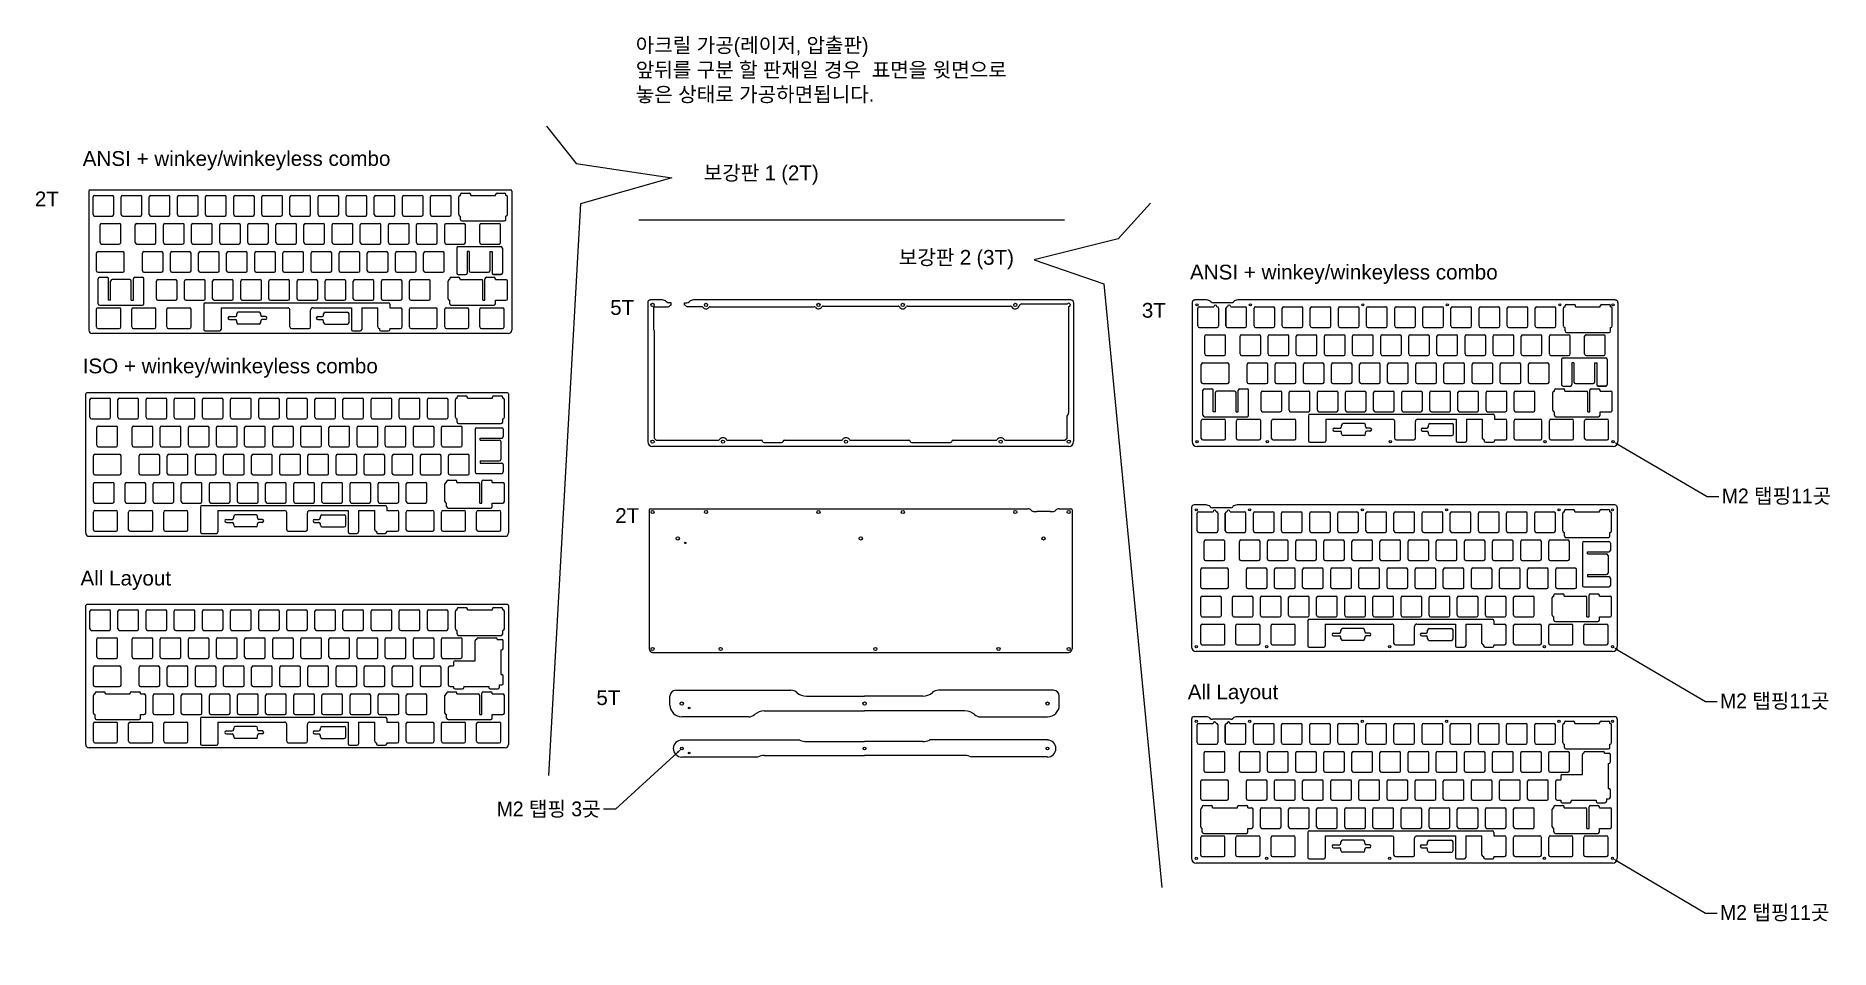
# Model space of a CAD drawing. Header units: millimetres. Extents: x 20 to 1236, y 177 to 796.
import ezdxf
from ezdxf import colors
from ezdxf.entities.mleader import LeaderData, LeaderLine
from ezdxf.math import Vec2, Vec3

# ---------------------------------------------------------------- set-up
doc = ezdxf.new("R2010")
doc.units = ezdxf.units.MM
for name, color, linetype in [('받침5t', 122, 'Continuous'), ('보강판2t', 130, 'Continuous'), ('보강판3t', 30, 'Continuous'), ('중간5t', 150, 'Continuous'), ('하판 3t', 6, 'Continuous')]:
    doc.layers.add(name, color=color, linetype=linetype)
doc.styles.get("Standard").update_dxf_attribs({"font": 'arial.ttf'})

msp = doc.modelspace()

# ---------------------------------------------------------------- texts
at = {"insert": (426.7, 794.2), "char_height": 10, "attachment_point": 1}
msp.add_mtext_dynamic_manual_height_columns('{\\fGulim|b0|i0|c129|p50;아크릴 가공(레이저, 압출판)\\P앞뒤를 구분 할 판재일 경우  표면을 윗면으로 놓은 상태로 가공하면됩니다.}', width=278.418, gutter_width=12.5, heights=[0], dxfattribs=at)
at = {"layer": '받침5t', "insert": (400, 352), "char_height": 10, "attachment_point": 1}
msp.add_mtext_dynamic_manual_height_columns('5T', width=0.804, gutter_width=12.5, heights=[0], dxfattribs=at)
at = {"layer": '보강판2t', "color": 1, "char_height": 10, "attachment_point": 1}
for s, width, insert in [('ANSI + winkey/winkeyless combo', 268.704, (52.1, 717.4)), ('2T', 64.214, (19.7, 690))]:
    msp.add_mtext_dynamic_manual_height_columns(s, width=width, gutter_width=12.5, heights=[0], dxfattribs=dict(at, insert=insert))
at = {"layer": '보강판2t', "char_height": 10, "attachment_point": 1}
for s, width, insert in [('{\\fGulim|b0|i0|c129|p50;보강판 }1{\\fGulim|b0|i0|c129|p50; (}2T)', 159.899, (472.7, 707.7)), ('All Layout', 268.704, (50.6, 433))]:
    msp.add_mtext_dynamic_manual_height_columns(s, width=width, gutter_width=12.5, heights=[0], dxfattribs=dict(at, insert=insert))
at = {"layer": '보강판2t', "color": 2, "insert": (52.1, 576.8), "char_height": 10, "attachment_point": 1}
msp.add_mtext_dynamic_manual_height_columns('ISO + winkey/winkeyless combo', width=268.704, gutter_width=12.5, heights=[0], dxfattribs=at)
at = {"layer": '보강판3t', "char_height": 10, "attachment_point": 1}
for s, width, insert in [('{\\fGulim|b0|i0|c129|p50;보강판 }2{\\fGulim|b0|i0|c129|p50; (}3T)', 159.899, (604.9, 650.4)), ('3T', 64.214, (769.5, 614.5)), ('All Layout', 268.704, (800.6, 355.9))]:
    msp.add_mtext_dynamic_manual_height_columns(s, width=width, gutter_width=12.5, heights=[0], dxfattribs=dict(at, insert=insert))
at = {"layer": '보강판3t', "color": 1, "insert": (802.1, 640.4), "char_height": 10, "attachment_point": 1}
msp.add_mtext_dynamic_manual_height_columns('ANSI + winkey/winkeyless combo', width=268.704, gutter_width=12.5, heights=[0], dxfattribs=at)
at = {"layer": '중간5t', "insert": (409.4, 616.4), "char_height": 10, "attachment_point": 1}
msp.add_mtext_dynamic_manual_height_columns('5T', width=64.214, gutter_width=12.5, heights=[0], dxfattribs=at)
at = {"layer": '하판 3t', "insert": (412.8, 475.4), "char_height": 10, "attachment_point": 1}
msp.add_mtext_dynamic_manual_height_columns('2T', width=1.804, gutter_width=12.5, heights=[0], dxfattribs=at)

# ---------------------------------------------------------------- linework, layer by layer
for p, q in [((366.2, 734.3), (386.4, 709)), ((386.4, 709), (451.2, 699.2)), ((451.2, 699.2), (389.3, 681.7)), ((389.3, 681.7), (367.5, 294.3)), ((775.4, 682.1), (753.5, 658)), ((428.7, 670.8), (717.2, 670.8)), ((753.5, 658), (696.6, 643.8)), ((696.6, 643.8), (743.7, 627.4)), ((743.7, 627.4), (783.1, 218.3))]:
    msp.add_line(p, q)
at = {"layer": '받침5t'}
for p, q in [((449.9, 342), (449.9, 348)), ((453.9, 352), (531.8, 352)), ((542.4, 348), (581.7, 348)), ((621.1, 348), (581.7, 348)), ((709.6, 352), (631.7, 352)), ((713.6, 342), (713.6, 348)), ((503.2, 334), (457.9, 334)), ((513.8, 338), (581.7, 338)), ((649.6, 338), (581.7, 338)), ((660.2, 334), (705.6, 334)), ((457.9, 318.3), (537.9, 318.3)), ((542.4, 317.2), (581.7, 317.2)), ((621.1, 317.2), (581.7, 317.2)), ((705.6, 318.3), (625.6, 318.3)), ((457.9, 306.8), (509.3, 306.8)), ((513.8, 307.8), (581.7, 307.8)), ((649.6, 307.8), (581.7, 307.8)), ((705.6, 306.8), (654.2, 306.8))]:
    msp.add_line(p, q, dxfattribs=at)
for centre, radius in [((457.9, 343), 1.1), ((462.9, 340), 0.5), ((581.7, 343), 1.1), ((705.6, 343), 1.1), ((457.9, 312.5), 0.89), ((462.9, 309.5), 0.5), ((581.7, 312.5), 0.89), ((705.6, 312.5), 0.89)]:
    msp.add_circle(centre, radius, dxfattribs=at)
for centre, radius, start, end in [((453.9, 348), 4, 90, 180), ((457.9, 342), 8, 180, 270), ((531.8, 346), 6, 48.5904, 90), ((542.4, 358), 10, 228.5904, 270), ((621.1, 358), 10, 270, 311.4096), ((631.7, 346), 6, 90, 131.4096), ((705.6, 342), 8, 270, 0), ((709.6, 348), 4, 0, 90), ((503.2, 340), 6, 270, 311.4096), ((513.8, 328), 10, 90, 131.4096), ((649.6, 328), 10, 48.5904, 90), ((660.2, 340), 6, 228.5904, 270), ((457.9, 312.5), 5.75, 90, 270), ((542.4, 327.5), 10.3, 243.904, 270), ((621.1, 327.5), 10.3, 270, 296.096), ((705.6, 312.5), 5.75, 270, 90), ((513.8, 297.5), 10.3, 90, 116.096), ((649.6, 297.5), 10.3, 63.904, 90)]:
    msp.add_arc(centre, radius, start, end, dxfattribs=at)
at = {"layer": '보강판2t', "color": 1}
for p, q in [((56.3, 690.3), (56.3, 596)), ((341.9, 691), (57.1, 691)), ((59.1, 674.4), (59.1, 686.4)), ((60.1, 687.4), (72.1, 687.4)), ((73.1, 674.4), (73.1, 686.4)), ((78.2, 674.4), (78.2, 686.4)), ((79.2, 687.4), (91.2, 687.4)), ((92.2, 674.4), (92.2, 686.4)), ((97.2, 674.4), (97.2, 686.4)), ((98.2, 687.4), (110.2, 687.4)), ((111.2, 674.4), (111.2, 686.4)), ((116.3, 674.4), (116.3, 686.4)), ((117.3, 687.4), (129.3, 687.4)), ((130.3, 674.4), (130.3, 686.4)), ((135.3, 674.4), (135.3, 686.4)), ((136.3, 687.4), (148.3, 687.4)), ((149.3, 674.4), (149.3, 686.4)), ((154.4, 674.4), (154.4, 686.4)), ((155.4, 687.4), (167.4, 687.4)), ((168.4, 674.4), (168.4, 686.4)), ((173.4, 674.4), (173.4, 686.4)), ((174.4, 687.4), (186.4, 687.4)), ((187.4, 674.4), (187.4, 686.4)), ((192.5, 674.4), (192.5, 686.4)), ((193.5, 687.4), (205.5, 687.4)), ((206.5, 674.4), (206.5, 686.4)), ((211.5, 674.4), (211.5, 686.4)), ((212.5, 687.4), (224.5, 687.4)), ((225.5, 674.4), (225.5, 686.4)), ((230.6, 674.4), (230.6, 686.4)), ((231.6, 687.4), (243.6, 687.4)), ((244.6, 674.4), (244.6, 686.4)), ((249.6, 674.4), (249.6, 686.4)), ((250.6, 687.4), (262.6, 687.4)), ((263.6, 674.4), (263.6, 686.4)), ((268.7, 674.4), (268.7, 686.4)), ((269.7, 687.4), (281.7, 687.4)), ((282.7, 674.4), (282.7, 686.4)), ((287.7, 674.4), (287.7, 686.4)), ((288.7, 687.4), (300.7, 687.4)), ((301.7, 674.4), (301.7, 686.4)), ((306.8, 674.4), (306.8, 686.4)), ((307.8, 687.4), (307.9, 687.4)), ((307.9, 687.4), (307.9, 688)), ((308.9, 689), (313.9, 689)), ((314.9, 687.4), (314.9, 688)), ((314.9, 687.4), (331.8, 687.4)), ((331.8, 687.4), (331.8, 688)), ((332.8, 689), (337.8, 689)), ((338.8, 687.4), (338.8, 688)), ((338.8, 687.4), (338.8, 687.4)), ((339.8, 674.4), (339.8, 686.4)), ((342.7, 690.3), (342.7, 596)), ((60.1, 673.4), (72.1, 673.4)), ((79.2, 673.4), (91.2, 673.4)), ((98.2, 673.4), (110.2, 673.4)), ((117.3, 673.4), (129.3, 673.4)), ((136.3, 673.4), (148.3, 673.4)), ((155.4, 673.4), (167.4, 673.4)), ((174.4, 673.4), (186.4, 673.4)), ((193.5, 673.4), (205.5, 673.4)), ((212.5, 673.4), (224.5, 673.4)), ((231.6, 673.4), (243.6, 673.4)), ((250.6, 673.4), (262.6, 673.4)), ((269.7, 673.4), (281.7, 673.4)), ((288.7, 673.4), (300.7, 673.4)), ((307.8, 673.4), (307.9, 673.4)), ((307.9, 671.1), (307.9, 673.4)), ((308.9, 670.1), (337.8, 670.1)), ((338.8, 673.4), (338.8, 673.4)), ((338.8, 671.1), (338.8, 673.4)), ((63.9, 655.4), (63.9, 667.4)), ((64.9, 668.4), (76.9, 668.4)), ((77.9, 655.4), (77.9, 667.4)), ((87.7, 655.4), (87.7, 667.4)), ((88.7, 668.4), (100.7, 668.4)), ((101.7, 655.4), (101.7, 667.4)), ((106.8, 655.4), (106.8, 667.4)), ((107.8, 668.4), (119.8, 668.4)), ((120.8, 655.4), (120.8, 667.4)), ((125.8, 655.4), (125.8, 667.4)), ((126.8, 668.4), (138.8, 668.4)), ((139.8, 655.4), (139.8, 667.4)), ((144.9, 655.4), (144.9, 667.4)), ((145.9, 668.4), (157.9, 668.4)), ((158.9, 655.4), (158.9, 667.4)), ((163.9, 655.4), (163.9, 667.4)), ((164.9, 668.4), (176.9, 668.4)), ((177.9, 655.4), (177.9, 667.4)), ((183, 655.4), (183, 667.4)), ((184, 668.4), (196, 668.4)), ((197, 655.4), (197, 667.4)), ((202, 655.4), (202, 667.4)), ((203, 668.4), (215, 668.4)), ((216, 655.4), (216, 667.4)), ((221.1, 655.4), (221.1, 667.4)), ((222.1, 668.4), (234.1, 668.4)), ((235.1, 655.4), (235.1, 667.4)), ((240.1, 655.4), (240.1, 667.4)), ((241.1, 668.4), (253.1, 668.4)), ((254.1, 655.4), (254.1, 667.4)), ((259.2, 655.4), (259.2, 667.4)), ((260.2, 668.4), (272.2, 668.4)), ((273.2, 655.4), (273.2, 667.4)), ((278.2, 655.4), (278.2, 667.4)), ((279.2, 668.4), (291.2, 668.4)), ((292.2, 655.4), (292.2, 667.4)), ((297.3, 655.4), (297.3, 667.4)), ((298.3, 668.4), (310.3, 668.4)), ((311.3, 655.4), (311.3, 667.4)), ((321.1, 655.4), (321.1, 667.4)), ((322.1, 668.4), (334.1, 668.4)), ((335.1, 655.4), (335.1, 667.4)), ((61.5, 636.3), (61.5, 648.3)), ((62.5, 649.3), (79.3, 649.3)), ((64.9, 654.4), (76.9, 654.4)), ((80.3, 636.3), (80.3, 648.3)), ((88.7, 654.4), (100.7, 654.4)), ((92.5, 636.3), (92.5, 648.3)), ((93.5, 649.3), (105.5, 649.3)), ((106.5, 636.3), (106.5, 648.3)), ((107.8, 654.4), (119.8, 654.4)), ((111.5, 636.3), (111.5, 648.3)), ((112.5, 649.3), (124.5, 649.3)), ((125.5, 636.3), (125.5, 648.3)), ((126.8, 654.4), (138.8, 654.4)), ((130.6, 636.3), (130.6, 648.3)), ((131.6, 649.3), (143.6, 649.3)), ((144.6, 636.3), (144.6, 648.3)), ((145.9, 654.4), (157.9, 654.4)), ((149.6, 636.3), (149.6, 648.3)), ((150.6, 649.3), (162.6, 649.3)), ((163.6, 636.3), (163.6, 648.3)), ((164.9, 654.4), (176.9, 654.4)), ((168.7, 636.3), (168.7, 648.3)), ((169.7, 649.3), (181.7, 649.3)), ((182.7, 636.3), (182.7, 648.3)), ((184, 654.4), (196, 654.4)), ((187.7, 636.3), (187.7, 648.3)), ((188.7, 649.3), (200.7, 649.3)), ((201.7, 636.3), (201.7, 648.3)), ((203, 654.4), (215, 654.4)), ((206.8, 636.3), (206.8, 648.3)), ((207.8, 649.3), (219.8, 649.3)), ((220.8, 636.3), (220.8, 648.3)), ((222.1, 654.4), (234.1, 654.4)), ((225.8, 636.3), (225.8, 648.3)), ((226.8, 649.3), (238.8, 649.3)), ((239.8, 636.3), (239.8, 648.3)), ((241.1, 654.4), (253.1, 654.4)), ((244.9, 636.3), (244.9, 648.3)), ((245.9, 649.3), (257.9, 649.3)), ((258.9, 636.3), (258.9, 648.3)), ((260.2, 654.4), (272.2, 654.4)), ((263.9, 636.3), (263.9, 648.3)), ((264.9, 649.3), (276.9, 649.3)), ((277.9, 636.3), (277.9, 648.3)), ((279.2, 654.4), (291.2, 654.4)), ((283, 636.3), (283, 648.3)), ((284, 649.3), (296, 649.3)), ((297, 636.3), (297, 648.3)), ((298.3, 654.4), (310.3, 654.4)), ((305.5, 651.7), (305.5, 634.7)), ((306.5, 652.7), (335.4, 652.7)), ((312.5, 649.3), (312.5, 634.7)), ((313.9, 649.3), (312.5, 649.3)), ((313.9, 649.3), (313.9, 636.3)), ((322.1, 654.4), (334.1, 654.4)), ((327.9, 649.3), (327.9, 636.3)), ((327.9, 649.3), (329.4, 649.3)), ((329.4, 649.3), (329.4, 634.7)), ((336.4, 651.7), (336.4, 634.7)), ((62.5, 635.3), (79.3, 635.3)), ((93.5, 635.3), (105.5, 635.3)), ((112.5, 635.3), (124.5, 635.3)), ((131.6, 635.3), (143.6, 635.3)), ((150.6, 635.3), (162.6, 635.3)), ((169.7, 635.3), (181.7, 635.3)), ((188.7, 635.3), (200.7, 635.3)), ((207.8, 635.3), (219.8, 635.3)), ((226.8, 635.3), (238.8, 635.3)), ((245.9, 635.3), (257.9, 635.3)), ((264.9, 635.3), (276.9, 635.3)), ((284, 635.3), (296, 635.3)), ((306.5, 633.7), (311.5, 633.7)), ((314.9, 635.3), (326.9, 635.3)), ((330.4, 633.7), (335.4, 633.7)), ((335.4, 633.7), (330.4, 633.7)), ((62.6, 613.9), (62.6, 630.9)), ((63.6, 631.9), (68.6, 631.9)), ((69.6, 616.3), (69.6, 630.9)), ((71, 616.3), (71, 629.3)), ((84, 630.3), (72, 630.3)), ((85, 616.3), (85, 629.3)), ((86.5, 616.3), (86.5, 630.9)), ((87.5, 631.9), (92.5, 631.9)), ((93.5, 613.9), (93.5, 630.9)), ((102, 617.3), (102, 629.3)), ((103, 630.3), (115, 630.3)), ((116, 617.3), (116, 629.3)), ((121.1, 617.3), (121.1, 629.3)), ((122.1, 630.3), (134.1, 630.3)), ((135.1, 617.3), (135.1, 629.3)), ((140.1, 617.3), (140.1, 629.3)), ((141.1, 630.3), (153.1, 630.3)), ((154.1, 617.3), (154.1, 629.3)), ((159.2, 617.3), (159.2, 629.3)), ((160.2, 630.3), (172.2, 630.3)), ((173.2, 617.3), (173.2, 629.3)), ((178.2, 617.3), (178.2, 629.3)), ((179.2, 630.3), (191.2, 630.3)), ((192.2, 617.3), (192.2, 629.3)), ((197.3, 617.3), (197.3, 629.3)), ((198.3, 630.3), (210.3, 630.3)), ((211.3, 617.3), (211.3, 629.3)), ((216.3, 617.3), (216.3, 629.3)), ((217.3, 630.3), (229.3, 630.3)), ((230.3, 617.3), (230.3, 629.3)), ((235.4, 617.3), (235.4, 629.3)), ((236.4, 630.3), (248.4, 630.3)), ((249.4, 617.3), (249.4, 629.3)), ((254.4, 617.3), (254.4, 629.3)), ((255.4, 630.3), (267.4, 630.3)), ((268.4, 617.3), (268.4, 629.3)), ((273.5, 617.3), (273.5, 629.3)), ((274.5, 630.3), (286.5, 630.3)), ((287.5, 617.3), (287.5, 629.3)), ((299.6, 617.3), (299.6, 629.3)), ((300.6, 630.3), (300.7, 630.3)), ((300.7, 630.3), (300.7, 630.9)), ((301.7, 631.9), (306.7, 631.9)), ((307.7, 630.3), (307.7, 630.9)), ((307.7, 630.3), (322.2, 630.3)), ((323.2, 616.3), (323.2, 629.3)), ((324.6, 616.3), (324.6, 630.9)), ((325.6, 631.9), (330.6, 631.9)), ((331.6, 630.3), (331.6, 630.9)), ((331.6, 630.3), (338.8, 630.3)), ((331.6, 630.3), (334.1, 630.3)), ((339.8, 617.3), (339.8, 629.3)), ((61.5, 598.2), (61.5, 610.2)), ((62.5, 611.2), (76.9, 611.2)), ((63.6, 612.9), (92.5, 612.9)), ((71, 616.3), (69.6, 616.3)), ((77.9, 598.2), (77.9, 610.2)), ((85, 616.3), (86.5, 616.3)), ((85.3, 598.2), (85.3, 610.2)), ((86.3, 611.2), (100.7, 611.2)), ((101.7, 598.2), (101.7, 610.2)), ((103, 616.3), (115, 616.3)), ((109.1, 598.2), (109.1, 610.2)), ((110.1, 611.2), (124.5, 611.2)), ((122.1, 616.3), (134.1, 616.3)), ((125.5, 598.2), (125.5, 610.2)), ((134.1, 613.6), (134.1, 596.6)), ((135.1, 614.6), (259.1, 614.6)), ((141.1, 616.3), (153.1, 616.3)), ((145.8, 611.2), (145.8, 596.6)), ((145.8, 611.2), (191, 611.2)), ((171.7, 608.2), (157.5, 608.2)), ((160.2, 616.3), (172.2, 616.3)), ((179.2, 616.3), (191.2, 616.3)), ((192.5, 598.2), (192.5, 609.7)), ((198.3, 616.3), (210.3, 616.3)), ((206.5, 598.2), (206.5, 609.7)), ((208, 611.2), (234.1, 611.2)), ((216.3, 608.2), (231.5, 608.2)), ((217.3, 616.3), (229.3, 616.3)), ((234.1, 611.2), (234.1, 596.6)), ((236.4, 616.3), (248.4, 616.3)), ((241.1, 611.2), (241.1, 596.6)), ((241.1, 611.2), (252, 611.2)), ((252, 598.2), (252, 611.2)), ((255.4, 616.3), (267.4, 616.3)), ((260.1, 613.6), (260.1, 611.2)), ((260.1, 611.2), (267.4, 611.2)), ((268.4, 598.2), (268.4, 610.2)), ((273.5, 598.2), (273.5, 610.2)), ((274.5, 616.3), (286.5, 616.3)), ((274.5, 611.2), (291.2, 611.2)), ((292.2, 598.2), (292.2, 610.2)), ((297.3, 598.2), (297.3, 610.2)), ((298.3, 611.2), (312.6, 611.2)), ((300.6, 616.3), (300.7, 616.3)), ((300.7, 613.9), (300.7, 616.3)), ((301.7, 612.9), (330.6, 612.9)), ((313.6, 598.2), (313.6, 610.2)), ((321.1, 598.2), (321.1, 610.2)), ((322.1, 611.2), (336.5, 611.2)), ((323.2, 616.3), (324.6, 616.3)), ((331.6, 616.3), (338.8, 616.3)), ((331.6, 613.9), (331.6, 616.3)), ((337.5, 598.2), (337.5, 610.2)), ((62.5, 597.2), (76.9, 597.2)), ((86.3, 597.2), (100.7, 597.2)), ((110.1, 597.2), (124.5, 597.2)), ((135.1, 595.6), (144.8, 595.6)), ((151.5, 605.2), (155.5, 605.2)), ((151.5, 603.2), (155.5, 603.2)), ((156.5, 606.2), (156.5, 607.2)), ((156.5, 601.2), (156.5, 602.2)), ((171.7, 600.2), (157.5, 600.2)), ((172.7, 606.2), (172.7, 607.2)), ((172.7, 601.2), (172.7, 602.2)), ((175.9, 605.2), (173.7, 605.2)), ((175.9, 603.2), (173.7, 603.2)), ((193.5, 597.2), (205.5, 597.2)), ((211.3, 605.2), (214.3, 605.2)), ((211.3, 603.2), (214.3, 603.2)), ((215.3, 606.2), (215.3, 607.2)), ((215.3, 601.2), (215.3, 602.2)), ((216.3, 600.2), (231.5, 600.2)), ((232.5, 601.2), (232.5, 607.2)), ((235.1, 595.6), (240.1, 595.6)), ((253, 597.2), (253.1, 597.2)), ((253.1, 597.2), (253.1, 596.6)), ((254.1, 595.6), (259.1, 595.6)), ((260.1, 597.2), (267.4, 597.2)), ((260.1, 597.2), (260.1, 596.6)), ((274.5, 597.2), (291.2, 597.2)), ((298.3, 597.2), (312.6, 597.2)), ((322.1, 597.2), (336.5, 597.2)), ((340.4, 593.7), (58.6, 593.7))]:
    msp.add_line(p, q, dxfattribs=at)
at = {"layer": '보강판2t', "color": 2}
for p, q in [((54.1, 552.9), (54.1, 458.6)), ((339.8, 553.6), (54.9, 553.6)), ((57, 537), (57, 549)), ((58, 550), (70, 550)), ((71, 537), (71, 549)), ((76, 537), (76, 549)), ((77, 550), (89, 550)), ((90, 537), (90, 549)), ((95.1, 537), (95.1, 549)), ((96.1, 550), (108.1, 550)), ((109.1, 537), (109.1, 549)), ((114.1, 537), (114.1, 549)), ((115.1, 550), (127.1, 550)), ((128.1, 537), (128.1, 549)), ((133.2, 537), (133.2, 549)), ((134.2, 550), (146.2, 550)), ((147.2, 537), (147.2, 549)), ((152.2, 537), (152.2, 549)), ((153.2, 550), (165.2, 550)), ((166.2, 537), (166.2, 549)), ((171.3, 537), (171.3, 549)), ((172.3, 550), (184.3, 550)), ((185.3, 537), (185.3, 549)), ((190.3, 537), (190.3, 549)), ((191.3, 550), (203.3, 550)), ((204.3, 537), (204.3, 549)), ((209.4, 537), (209.4, 549)), ((210.4, 550), (222.4, 550)), ((223.4, 537), (223.4, 549)), ((228.4, 537), (228.4, 549)), ((229.4, 550), (241.4, 550)), ((242.4, 537), (242.4, 549)), ((247.5, 537), (247.5, 549)), ((248.5, 550), (260.5, 550)), ((261.5, 537), (261.5, 549)), ((266.5, 537), (266.5, 549)), ((267.5, 550), (279.5, 550)), ((280.5, 537), (280.5, 549)), ((285.6, 537), (285.6, 549)), ((286.6, 550), (298.6, 550)), ((299.6, 537), (299.6, 549)), ((304.6, 537), (304.6, 549)), ((305.6, 550), (305.7, 550)), ((305.7, 550), (305.7, 550.6)), ((306.7, 551.6), (311.7, 551.6)), ((312.7, 550), (312.7, 550.6)), ((312.7, 550), (329.6, 550)), ((329.6, 550), (329.6, 550.6)), ((330.6, 551.6), (335.6, 551.6)), ((336.6, 550), (336.6, 550.6)), ((336.6, 550), (336.7, 550)), ((337.7, 537), (337.7, 549)), ((340.5, 552.9), (340.5, 458.6)), ((58, 536), (70, 536)), ((77, 536), (89, 536)), ((96.1, 536), (108.1, 536)), ((115.1, 536), (127.1, 536)), ((134.2, 536), (146.2, 536)), ((153.2, 536), (165.2, 536)), ((172.3, 536), (184.3, 536)), ((191.3, 536), (203.3, 536)), ((210.4, 536), (222.4, 536)), ((229.4, 536), (241.4, 536)), ((248.5, 536), (260.5, 536)), ((267.5, 536), (279.5, 536)), ((286.6, 536), (298.6, 536)), ((305.6, 536), (305.7, 536)), ((305.7, 533.7), (305.7, 536)), ((336.6, 536), (336.7, 536)), ((336.6, 533.7), (336.6, 536)), ((61.7, 518), (61.7, 530)), ((62.7, 531), (74.7, 531)), ((75.7, 518), (75.7, 530)), ((85.6, 518), (85.6, 530)), ((86.6, 531), (98.6, 531)), ((99.6, 518), (99.6, 530)), ((104.6, 518), (104.6, 530)), ((105.6, 531), (117.6, 531)), ((118.6, 518), (118.6, 530)), ((123.7, 518), (123.7, 530)), ((124.7, 531), (136.7, 531)), ((137.7, 518), (137.7, 530)), ((142.7, 518), (142.7, 530)), ((143.7, 531), (155.7, 531)), ((156.7, 518), (156.7, 530)), ((161.8, 518), (161.8, 530)), ((162.8, 531), (174.8, 531)), ((175.8, 518), (175.8, 530)), ((180.8, 518), (180.8, 530)), ((181.8, 531), (193.8, 531)), ((194.8, 518), (194.8, 530)), ((199.9, 518), (199.9, 530)), ((200.9, 531), (212.9, 531)), ((213.9, 518), (213.9, 530)), ((218.9, 518), (218.9, 530)), ((219.9, 531), (231.9, 531)), ((232.9, 518), (232.9, 530)), ((238, 518), (238, 530)), ((239, 531), (251, 531)), ((252, 518), (252, 530)), ((257, 518), (257, 530)), ((258, 531), (270, 531)), ((271, 518), (271, 530)), ((276.1, 518), (276.1, 530)), ((277.1, 531), (289.1, 531)), ((290.1, 518), (290.1, 530)), ((295.1, 518), (295.1, 530)), ((296.1, 531), (308.1, 531)), ((306.7, 532.7), (335.6, 532.7)), ((309.1, 518), (309.1, 530)), ((317.9, 528.9), (317.9, 500)), ((318.9, 529.9), (335.9, 529.9)), ((321.3, 522.9), (335.9, 522.9)), ((321.3, 521.5), (321.3, 522.9)), ((336.9, 528.9), (336.9, 523.9)), ((59.4, 498.9), (59.4, 510.9)), ((60.4, 511.9), (77.1, 511.9)), ((62.7, 517), (74.7, 517)), ((78.1, 498.9), (78.1, 510.9)), ((86.6, 517), (98.6, 517)), ((90.3, 498.9), (90.3, 510.9)), ((91.3, 511.9), (103.3, 511.9)), ((104.3, 498.9), (104.3, 510.9)), ((105.6, 517), (117.6, 517)), ((109.4, 498.9), (109.4, 510.9)), ((110.4, 511.9), (122.4, 511.9)), ((123.4, 498.9), (123.4, 510.9)), ((124.7, 517), (136.7, 517)), ((128.4, 498.9), (128.4, 510.9)), ((129.4, 511.9), (141.4, 511.9)), ((142.4, 498.9), (142.4, 510.9)), ((143.7, 517), (155.7, 517)), ((147.5, 498.9), (147.5, 510.9)), ((148.5, 511.9), (160.5, 511.9)), ((161.5, 498.9), (161.5, 510.9)), ((162.8, 517), (174.8, 517)), ((166.5, 498.9), (166.5, 510.9)), ((167.5, 511.9), (179.5, 511.9)), ((180.5, 498.9), (180.5, 510.9)), ((181.8, 517), (193.8, 517)), ((185.6, 498.9), (185.6, 510.9)), ((186.6, 511.9), (198.6, 511.9)), ((199.6, 498.9), (199.6, 510.9)), ((200.9, 517), (212.9, 517)), ((204.6, 498.9), (204.6, 510.9)), ((205.6, 511.9), (217.6, 511.9)), ((218.6, 498.9), (218.6, 510.9)), ((219.9, 517), (231.9, 517)), ((223.7, 498.9), (223.7, 510.9)), ((224.7, 511.9), (236.7, 511.9)), ((237.7, 498.9), (237.7, 510.9)), ((239, 517), (251, 517)), ((242.7, 498.9), (242.7, 510.9)), ((243.7, 511.9), (255.7, 511.9)), ((256.7, 498.9), (256.7, 510.9)), ((258, 517), (270, 517)), ((261.8, 498.9), (261.8, 510.9)), ((262.8, 511.9), (274.8, 511.9)), ((275.8, 498.9), (275.8, 510.9)), ((277.1, 517), (289.1, 517)), ((280.8, 498.9), (280.8, 510.9)), ((281.8, 511.9), (293.8, 511.9)), ((294.8, 498.9), (294.8, 510.9)), ((296.1, 517), (308.1, 517)), ((299.9, 498.9), (299.9, 510.9)), ((300.9, 511.9), (312.9, 511.9)), ((313.9, 498.9), (313.9, 510.9)), ((321.3, 521.5), (334.3, 521.5)), ((335.3, 520.5), (335.3, 508.5)), ((318.9, 499), (335.9, 499)), ((321.3, 507.5), (334.3, 507.5)), ((321.3, 507.5), (321.3, 506)), ((321.3, 506), (335.9, 506)), ((336.9, 505), (336.9, 500)), ((59.4, 479.9), (59.4, 491.9)), ((60.4, 497.9), (77.1, 497.9)), ((60.4, 492.9), (72.4, 492.9)), ((73.4, 479.9), (73.4, 491.9)), ((80.8, 479.9), (80.8, 491.9)), ((81.8, 492.9), (93.8, 492.9)), ((91.3, 497.9), (103.3, 497.9)), ((94.8, 479.9), (94.8, 491.9)), ((99.8, 479.9), (99.8, 491.9)), ((100.8, 492.9), (112.8, 492.9)), ((110.4, 497.9), (122.4, 497.9)), ((113.8, 479.9), (113.8, 491.9)), ((118.9, 479.9), (118.9, 491.9)), ((119.9, 492.9), (131.9, 492.9)), ((129.4, 497.9), (141.4, 497.9)), ((132.9, 479.9), (132.9, 491.9)), ((137.9, 479.9), (137.9, 491.9)), ((138.9, 492.9), (150.9, 492.9)), ((148.5, 497.9), (160.5, 497.9)), ((151.9, 479.9), (151.9, 491.9)), ((157, 479.9), (157, 491.9)), ((158, 492.9), (170, 492.9)), ((167.5, 497.9), (179.5, 497.9)), ((171, 479.9), (171, 491.9)), ((176, 479.9), (176, 491.9)), ((177, 492.9), (189, 492.9)), ((186.6, 497.9), (198.6, 497.9)), ((190, 479.9), (190, 491.9)), ((195.1, 479.9), (195.1, 491.9)), ((196.1, 492.9), (208.1, 492.9)), ((205.6, 497.9), (217.6, 497.9)), ((209.1, 479.9), (209.1, 491.9)), ((214.1, 479.9), (214.1, 491.9)), ((215.1, 492.9), (227.1, 492.9)), ((224.7, 497.9), (236.7, 497.9)), ((228.1, 479.9), (228.1, 491.9)), ((233.2, 479.9), (233.2, 491.9)), ((234.2, 492.9), (246.2, 492.9)), ((243.7, 497.9), (255.7, 497.9)), ((247.2, 479.9), (247.2, 491.9)), ((252.2, 479.9), (252.2, 491.9)), ((253.2, 492.9), (265.2, 492.9)), ((262.8, 497.9), (274.8, 497.9)), ((266.2, 479.9), (266.2, 491.9)), ((271.3, 479.9), (271.3, 491.9)), ((272.3, 492.9), (284.3, 492.9)), ((281.8, 497.9), (293.8, 497.9)), ((285.3, 479.9), (285.3, 491.9)), ((297.5, 479.9), (297.5, 491.9)), ((298.5, 492.9), (298.6, 492.9)), ((298.6, 492.9), (298.6, 493.5)), ((299.6, 494.5), (304.6, 494.5)), ((300.9, 497.9), (312.9, 497.9)), ((305.6, 492.9), (305.6, 493.5)), ((305.6, 492.9), (320, 492.9)), ((321, 478.9), (321, 491.9)), ((322.5, 478.9), (322.5, 493.5)), ((323.5, 494.5), (328.5, 494.5)), ((329.5, 492.9), (329.5, 493.5)), ((329.5, 492.9), (336.7, 492.9)), ((329.5, 492.9), (331.9, 492.9)), ((337.7, 479.9), (337.7, 491.9)), ((60.4, 478.9), (72.4, 478.9)), ((81.8, 478.9), (93.8, 478.9)), ((100.8, 478.9), (112.8, 478.9)), ((119.9, 478.9), (131.9, 478.9)), ((131.9, 476.2), (131.9, 459.3)), ((132.9, 477.2), (257, 477.2)), ((138.9, 478.9), (150.9, 478.9)), ((158, 478.9), (170, 478.9)), ((177, 478.9), (189, 478.9)), ((196.1, 478.9), (208.1, 478.9)), ((215.1, 478.9), (227.1, 478.9)), ((234.2, 478.9), (246.2, 478.9)), ((253.2, 478.9), (265.2, 478.9)), ((258, 476.2), (258, 473.8)), ((272.3, 478.9), (284.3, 478.9)), ((298.5, 478.9), (298.6, 478.9)), ((298.6, 476.5), (298.6, 478.9)), ((299.6, 475.5), (328.5, 475.5)), ((321, 478.9), (322.5, 478.9)), ((329.5, 478.9), (336.7, 478.9)), ((329.5, 476.5), (329.5, 478.9)), ((59.4, 460.8), (59.4, 472.8)), ((60.4, 473.8), (74.7, 473.8)), ((75.7, 460.8), (75.7, 472.8)), ((83.2, 460.8), (83.2, 472.8)), ((84.2, 473.8), (98.6, 473.8)), ((99.6, 460.8), (99.6, 472.8)), ((107, 460.8), (107, 472.8)), ((108, 473.8), (122.4, 473.8)), ((123.4, 460.8), (123.4, 472.8)), ((143.7, 473.8), (143.7, 459.3)), ((143.7, 473.8), (188.8, 473.8)), ((149.4, 467.8), (153.4, 467.8)), ((149.4, 465.8), (153.4, 465.8)), ((154.4, 468.8), (154.4, 469.8)), ((154.4, 463.8), (154.4, 464.8)), ((169.5, 470.8), (155.4, 470.8)), ((169.5, 462.8), (155.4, 462.8)), ((170.5, 468.8), (170.5, 469.8)), ((170.5, 463.8), (170.5, 464.8)), ((173.7, 467.8), (171.5, 467.8)), ((173.7, 465.8), (171.5, 465.8)), ((190.3, 460.8), (190.3, 472.3)), ((204.3, 460.8), (204.3, 472.3)), ((205.8, 473.8), (231.9, 473.8)), ((209.1, 467.8), (212.1, 467.8)), ((209.1, 465.8), (212.1, 465.8)), ((213.1, 468.8), (213.1, 469.8)), ((213.1, 463.8), (213.1, 464.8)), ((214.1, 470.8), (229.3, 470.8)), ((214.1, 462.8), (229.3, 462.8)), ((230.3, 463.8), (230.3, 469.8)), ((231.9, 473.8), (231.9, 459.3)), ((238.9, 473.8), (238.9, 459.3)), ((238.9, 473.8), (249.9, 473.8)), ((249.9, 460.8), (249.9, 473.8)), ((258, 473.8), (265.2, 473.8)), ((266.2, 460.8), (266.2, 472.8)), ((271.3, 460.8), (271.3, 472.8)), ((272.3, 473.8), (289.1, 473.8)), ((290.1, 460.8), (290.1, 472.8)), ((295.1, 460.8), (295.1, 472.8)), ((296.1, 473.8), (310.5, 473.8)), ((311.5, 460.8), (311.5, 472.8)), ((318.9, 460.8), (318.9, 472.8)), ((319.9, 473.8), (334.3, 473.8)), ((335.3, 460.8), (335.3, 472.8)), ((338.3, 456.3), (56.4, 456.3)), ((60.4, 459.8), (74.7, 459.8)), ((84.2, 459.8), (98.6, 459.8)), ((108, 459.8), (122.4, 459.8)), ((132.9, 458.3), (142.7, 458.3)), ((191.3, 459.8), (203.3, 459.8)), ((232.9, 458.3), (237.9, 458.3)), ((250.9, 459.8), (251, 459.8)), ((251, 459.8), (251, 459.3)), ((252, 458.3), (257, 458.3)), ((258, 459.8), (265.2, 459.8)), ((258, 459.8), (258, 459.3)), ((272.3, 459.8), (289.1, 459.8)), ((296.1, 459.8), (310.5, 459.8)), ((319.9, 459.8), (334.3, 459.8))]:
    msp.add_line(p, q, dxfattribs=at)
at = {"layer": '보강판2t'}
for p, q in [((54.1, 409.4), (54.1, 315.2)), ((339.8, 410.2), (54.9, 410.2)), ((57, 393.6), (57, 405.6)), ((58, 406.6), (70, 406.6)), ((71, 393.6), (71, 405.6)), ((76, 393.6), (76, 405.6)), ((77, 406.6), (89, 406.6)), ((90, 393.6), (90, 405.6)), ((95.1, 393.6), (95.1, 405.6)), ((96.1, 406.6), (108.1, 406.6)), ((109.1, 393.6), (109.1, 405.6)), ((114.1, 393.6), (114.1, 405.6)), ((115.1, 406.6), (127.1, 406.6)), ((128.1, 393.6), (128.1, 405.6)), ((133.2, 393.6), (133.2, 405.6)), ((134.2, 406.6), (146.2, 406.6)), ((147.2, 393.6), (147.2, 405.6)), ((152.2, 393.6), (152.2, 405.6)), ((153.2, 406.6), (165.2, 406.6)), ((166.2, 393.6), (166.2, 405.6)), ((171.3, 393.6), (171.3, 405.6)), ((172.3, 406.6), (184.3, 406.6)), ((185.3, 393.6), (185.3, 405.6)), ((190.3, 393.6), (190.3, 405.6)), ((191.3, 406.6), (203.3, 406.6)), ((204.3, 393.6), (204.3, 405.6)), ((209.4, 393.6), (209.4, 405.6)), ((210.4, 406.6), (222.4, 406.6)), ((223.4, 393.6), (223.4, 405.6)), ((228.4, 393.6), (228.4, 405.6)), ((229.4, 406.6), (241.4, 406.6)), ((242.4, 393.6), (242.4, 405.6)), ((247.5, 393.6), (247.5, 405.6)), ((248.5, 406.6), (260.5, 406.6)), ((261.5, 393.6), (261.5, 405.6)), ((266.5, 393.6), (266.5, 405.6)), ((267.5, 406.6), (279.5, 406.6)), ((280.5, 393.6), (280.5, 405.6)), ((285.6, 393.6), (285.6, 405.6)), ((286.6, 406.6), (298.6, 406.6)), ((299.6, 393.6), (299.6, 405.6)), ((304.6, 393.6), (304.6, 405.6)), ((305.6, 406.6), (305.7, 406.6)), ((305.7, 406.6), (305.7, 407.2)), ((306.7, 408.2), (311.7, 408.2)), ((312.7, 406.6), (312.7, 407.2)), ((312.7, 406.6), (329.6, 406.6)), ((329.6, 406.6), (329.6, 407.2)), ((330.6, 408.2), (335.6, 408.2)), ((336.6, 406.6), (336.6, 407.2)), ((336.6, 406.6), (336.7, 406.6)), ((337.7, 393.6), (337.7, 405.6)), ((340.5, 409.4), (340.5, 315.2)), ((58, 392.6), (70, 392.6)), ((77, 392.6), (89, 392.6)), ((96.1, 392.6), (108.1, 392.6)), ((115.1, 392.6), (127.1, 392.6)), ((134.2, 392.6), (146.2, 392.6)), ((153.2, 392.6), (165.2, 392.6)), ((172.3, 392.6), (184.3, 392.6)), ((191.3, 392.6), (203.3, 392.6)), ((210.4, 392.6), (222.4, 392.6)), ((229.4, 392.6), (241.4, 392.6)), ((248.5, 392.6), (260.5, 392.6)), ((267.5, 392.6), (279.5, 392.6)), ((286.6, 392.6), (298.6, 392.6)), ((305.6, 392.6), (305.7, 392.6)), ((305.7, 390.2), (305.7, 392.6)), ((306.7, 389.2), (335.6, 389.2)), ((336.6, 392.6), (336.7, 392.6)), ((336.6, 390.2), (336.6, 392.6)), ((61.7, 374.6), (61.7, 386.6)), ((62.7, 387.6), (74.7, 387.6)), ((75.7, 374.6), (75.7, 386.6)), ((85.6, 374.6), (85.6, 386.6)), ((86.6, 387.6), (98.6, 387.6)), ((99.6, 374.6), (99.6, 386.6)), ((104.6, 374.6), (104.6, 386.6)), ((105.6, 387.6), (117.6, 387.6)), ((118.6, 374.6), (118.6, 386.6)), ((123.7, 374.6), (123.7, 386.6)), ((124.7, 387.6), (136.7, 387.6)), ((137.7, 374.6), (137.7, 386.6)), ((142.7, 374.6), (142.7, 386.6)), ((143.7, 387.6), (155.7, 387.6)), ((156.7, 374.6), (156.7, 386.6)), ((161.8, 374.6), (161.8, 386.6)), ((162.8, 387.6), (174.8, 387.6)), ((175.8, 374.6), (175.8, 386.6)), ((180.8, 374.6), (180.8, 386.6)), ((181.8, 387.6), (193.8, 387.6)), ((194.8, 374.6), (194.8, 386.6)), ((199.9, 374.6), (199.9, 386.6)), ((200.9, 387.6), (212.9, 387.6)), ((213.9, 374.6), (213.9, 386.6)), ((218.9, 374.6), (218.9, 386.6)), ((219.9, 387.6), (231.9, 387.6)), ((232.9, 374.6), (232.9, 386.6)), ((238, 374.6), (238, 386.6)), ((239, 387.6), (251, 387.6)), ((252, 374.6), (252, 386.6)), ((257, 374.6), (257, 386.6)), ((258, 387.6), (270, 387.6)), ((271, 374.6), (271, 386.6)), ((276.1, 374.6), (276.1, 386.6)), ((277.1, 387.6), (289.1, 387.6)), ((290.1, 374.6), (290.1, 386.6)), ((295.1, 374.6), (295.1, 386.6)), ((296.1, 387.6), (308.1, 387.6)), ((309.1, 374.6), (309.1, 386.6)), ((317.9, 371.9), (317.9, 385.5)), ((318.9, 386.5), (318.9, 386.6)), ((319.9, 387.6), (331.9, 387.6)), ((332.9, 386.5), (332.9, 386.6)), ((332.9, 386.5), (335.9, 386.5)), ((335.3, 379.5), (335.9, 379.5)), ((335.3, 379.5), (335.3, 362.6)), ((336.9, 380.5), (336.9, 385.5)), ((59.4, 355.5), (59.4, 367.5)), ((60.4, 368.5), (77.1, 368.5)), ((62.7, 373.6), (74.7, 373.6)), ((78.1, 355.5), (78.1, 367.5)), ((86.6, 373.6), (98.6, 373.6)), ((90.3, 355.5), (90.3, 367.5)), ((91.3, 368.5), (103.3, 368.5)), ((104.3, 355.5), (104.3, 367.5)), ((105.6, 373.6), (117.6, 373.6)), ((109.4, 355.5), (109.4, 367.5)), ((110.4, 368.5), (122.4, 368.5)), ((123.4, 355.5), (123.4, 367.5)), ((124.7, 373.6), (136.7, 373.6)), ((128.4, 355.5), (128.4, 367.5)), ((129.4, 368.5), (141.4, 368.5)), ((142.4, 355.5), (142.4, 367.5)), ((143.7, 373.6), (155.7, 373.6)), ((147.5, 355.5), (147.5, 367.5)), ((148.5, 368.5), (160.5, 368.5)), ((161.5, 355.5), (161.5, 367.5)), ((162.8, 373.6), (174.8, 373.6)), ((166.5, 355.5), (166.5, 367.5)), ((167.5, 368.5), (179.5, 368.5)), ((180.5, 355.5), (180.5, 367.5)), ((181.8, 373.6), (193.8, 373.6)), ((185.6, 355.5), (185.6, 367.5)), ((186.6, 368.5), (198.6, 368.5)), ((199.6, 355.5), (199.6, 367.5)), ((200.9, 373.6), (212.9, 373.6)), ((204.6, 355.5), (204.6, 367.5)), ((205.6, 368.5), (217.6, 368.5)), ((218.6, 355.5), (218.6, 367.5)), ((219.9, 373.6), (231.9, 373.6)), ((223.7, 355.5), (223.7, 367.5)), ((224.7, 368.5), (236.7, 368.5)), ((237.7, 355.5), (237.7, 367.5)), ((239, 373.6), (251, 373.6)), ((242.7, 355.5), (242.7, 367.5)), ((243.7, 368.5), (255.7, 368.5)), ((256.7, 355.5), (256.7, 367.5)), ((258, 373.6), (270, 373.6)), ((261.8, 355.5), (261.8, 367.5)), ((262.8, 368.5), (274.8, 368.5)), ((275.8, 355.5), (275.8, 367.5)), ((277.1, 373.6), (289.1, 373.6)), ((280.8, 355.5), (280.8, 367.5)), ((281.8, 368.5), (293.8, 368.5)), ((294.8, 355.5), (294.8, 367.5)), ((296.1, 373.6), (308.1, 373.6)), ((299.9, 355.5), (299.9, 367.5)), ((300.9, 368.5), (303.3, 368.5)), ((303.3, 370.9), (303.3, 368.5)), ((304.3, 371.9), (317.9, 371.9)), ((60.4, 354.5), (77.1, 354.5)), ((91.3, 354.5), (103.3, 354.5)), ((110.4, 354.5), (122.4, 354.5)), ((129.4, 354.5), (141.4, 354.5)), ((148.5, 354.5), (160.5, 354.5)), ((167.5, 354.5), (179.5, 354.5)), ((186.6, 354.5), (198.6, 354.5)), ((205.6, 354.5), (217.6, 354.5)), ((224.7, 354.5), (236.7, 354.5)), ((243.7, 354.5), (255.7, 354.5)), ((262.8, 354.5), (274.8, 354.5)), ((281.8, 354.5), (293.8, 354.5)), ((300.9, 354.5), (303.3, 354.5)), ((303.3, 354.5), (303.3, 353.9)), ((304.3, 352.9), (309.3, 352.9)), ((310.3, 354.5), (327.2, 354.5)), ((310.3, 354.5), (310.3, 353.9)), ((327.2, 354.5), (327.2, 353.9)), ((328.2, 352.9), (333.2, 352.9)), ((334.2, 355.6), (334.2, 353.9)), ((334.2, 355.6), (335.9, 355.6)), ((335.3, 362.6), (335.9, 362.6)), ((336.9, 356.6), (336.9, 361.6)), ((59.4, 336.5), (59.4, 348.5)), ((60.4, 349.5), (60.5, 349.5)), ((60.5, 349.5), (60.5, 350)), ((61.5, 351), (66.5, 351)), ((67.5, 349.5), (67.5, 350)), ((67.5, 349.5), (84.3, 349.5)), ((84.3, 349.5), (84.3, 350)), ((85.3, 351), (90.3, 351)), ((91.3, 349.5), (91.3, 350)), ((91.3, 349.5), (93.8, 349.5)), ((94.8, 336.5), (94.8, 348.5)), ((99.8, 336.5), (99.8, 348.5)), ((100.8, 349.5), (112.8, 349.5)), ((113.8, 336.5), (113.8, 348.5)), ((118.9, 336.5), (118.9, 348.5)), ((119.9, 349.5), (131.9, 349.5)), ((132.9, 336.5), (132.9, 348.5)), ((137.9, 336.5), (137.9, 348.5)), ((138.9, 349.5), (150.9, 349.5)), ((151.9, 336.5), (151.9, 348.5)), ((157, 336.5), (157, 348.5)), ((158, 349.5), (170, 349.5)), ((171, 336.5), (171, 348.5)), ((176, 336.5), (176, 348.5)), ((177, 349.5), (189, 349.5)), ((190, 336.5), (190, 348.5)), ((195.1, 336.5), (195.1, 348.5)), ((196.1, 349.5), (208.1, 349.5)), ((209.1, 336.5), (209.1, 348.5)), ((214.1, 336.5), (214.1, 348.5)), ((215.1, 349.5), (227.1, 349.5)), ((228.1, 336.5), (228.1, 348.5)), ((233.2, 336.5), (233.2, 348.5)), ((234.2, 349.5), (246.2, 349.5)), ((247.2, 336.5), (247.2, 348.5)), ((252.2, 336.5), (252.2, 348.5)), ((253.2, 349.5), (265.2, 349.5)), ((266.2, 336.5), (266.2, 348.5)), ((271.3, 336.5), (271.3, 348.5)), ((272.3, 349.5), (284.3, 349.5)), ((285.3, 336.5), (285.3, 348.5)), ((297.5, 336.5), (297.5, 348.5)), ((298.5, 349.5), (298.6, 349.5)), ((298.6, 349.5), (298.6, 350)), ((299.6, 351), (304.6, 351)), ((305.6, 349.5), (305.6, 350)), ((305.6, 349.5), (320, 349.5)), ((321, 335.5), (321, 348.5)), ((322.5, 335.5), (322.5, 350)), ((323.5, 351), (328.5, 351)), ((329.5, 349.5), (329.5, 350)), ((329.5, 349.5), (336.7, 349.5)), ((329.5, 349.5), (331.9, 349.5)), ((337.7, 336.5), (337.7, 348.5)), ((59.4, 317.4), (59.4, 329.4)), ((60.4, 335.5), (60.5, 335.5)), ((60.4, 330.4), (74.7, 330.4)), ((60.5, 333.1), (60.5, 335.5)), ((61.5, 332.1), (90.3, 332.1)), ((75.7, 317.4), (75.7, 329.4)), ((83.2, 317.4), (83.2, 329.4)), ((84.2, 330.4), (98.6, 330.4)), ((91.3, 333.1), (91.3, 335.5)), ((91.3, 335.5), (93.8, 335.5)), ((99.6, 317.4), (99.6, 329.4)), ((100.8, 335.5), (112.8, 335.5)), ((107, 317.4), (107, 329.4)), ((108, 330.4), (122.4, 330.4)), ((119.9, 335.5), (131.9, 335.5)), ((123.4, 317.4), (123.4, 329.4)), ((131.9, 332.8), (131.9, 315.8)), ((132.9, 333.8), (257, 333.8)), ((138.9, 335.5), (150.9, 335.5)), ((143.7, 330.4), (143.7, 315.8)), ((143.7, 330.4), (188.8, 330.4)), ((158, 335.5), (170, 335.5)), ((177, 335.5), (189, 335.5)), ((190.3, 317.4), (190.3, 328.9)), ((196.1, 335.5), (208.1, 335.5)), ((204.3, 317.4), (204.3, 328.9)), ((205.8, 330.4), (231.9, 330.4)), ((215.1, 335.5), (227.1, 335.5)), ((231.9, 330.4), (231.9, 315.8)), ((234.2, 335.5), (246.2, 335.5)), ((238.9, 330.4), (238.9, 315.8)), ((238.9, 330.4), (249.9, 330.4)), ((249.9, 317.4), (249.9, 330.4)), ((253.2, 335.5), (265.2, 335.5)), ((258, 332.8), (258, 330.4)), ((258, 330.4), (265.2, 330.4)), ((266.2, 317.4), (266.2, 329.4)), ((271.3, 317.4), (271.3, 329.4)), ((272.3, 335.5), (284.3, 335.5)), ((272.3, 330.4), (289.1, 330.4)), ((290.1, 317.4), (290.1, 329.4)), ((295.1, 317.4), (295.1, 329.4)), ((296.1, 330.4), (310.5, 330.4)), ((298.5, 335.5), (298.6, 335.5)), ((298.6, 333.1), (298.6, 335.5)), ((299.6, 332.1), (328.5, 332.1)), ((311.5, 317.4), (311.5, 329.4)), ((318.9, 317.4), (318.9, 329.4)), ((319.9, 330.4), (334.3, 330.4)), ((321, 335.5), (322.5, 335.5)), ((329.5, 335.5), (336.7, 335.5)), ((329.5, 333.1), (329.5, 335.5)), ((335.3, 317.4), (335.3, 329.4)), ((60.4, 316.4), (74.7, 316.4)), ((84.2, 316.4), (98.6, 316.4)), ((108, 316.4), (122.4, 316.4)), ((149.4, 324.4), (153.4, 324.4)), ((149.4, 322.4), (153.4, 322.4)), ((154.4, 325.4), (154.4, 326.4)), ((154.4, 320.4), (154.4, 321.4)), ((169.5, 327.4), (155.4, 327.4)), ((169.5, 319.4), (155.4, 319.4)), ((170.5, 325.4), (170.5, 326.4)), ((170.5, 320.4), (170.5, 321.4)), ((173.7, 324.4), (171.5, 324.4)), ((173.7, 322.4), (171.5, 322.4)), ((191.3, 316.4), (203.3, 316.4)), ((209.1, 324.4), (212.1, 324.4)), ((209.1, 322.4), (212.1, 322.4)), ((213.1, 325.4), (213.1, 326.4)), ((213.1, 320.4), (213.1, 321.4)), ((214.1, 327.4), (229.3, 327.4)), ((214.1, 319.4), (229.3, 319.4)), ((230.3, 320.4), (230.3, 326.4)), ((250.9, 316.4), (251, 316.4)), ((251, 316.4), (251, 315.8)), ((258, 316.4), (265.2, 316.4)), ((258, 316.4), (258, 315.8)), ((272.3, 316.4), (289.1, 316.4)), ((296.1, 316.4), (310.5, 316.4)), ((319.9, 316.4), (334.3, 316.4)), ((338.3, 312.9), (56.4, 312.9)), ((132.9, 314.8), (142.7, 314.8)), ((232.9, 314.8), (237.9, 314.8)), ((252, 314.8), (257, 314.8))]:
    msp.add_line(p, q, dxfattribs=at)
at = {"layer": '보강판2t', "color": 1}
for centre, radius, start, end in [((57.1, 690.3), 0.77, 90, 180), ((60.1, 686.4), 1, 90, 180), ((72.1, 686.4), 1, 0, 90), ((79.2, 686.4), 1, 90, 180), ((91.2, 686.4), 1, 0, 90), ((98.2, 686.4), 1, 90, 180), ((110.2, 686.4), 1, 0, 90), ((117.3, 686.4), 1, 90, 180), ((129.3, 686.4), 1, 0, 90), ((136.3, 686.4), 1, 90, 180), ((148.3, 686.4), 1, 0, 90), ((155.4, 686.4), 1, 90, 180), ((167.4, 686.4), 1, 0, 90), ((174.4, 686.4), 1, 90, 180), ((186.4, 686.4), 1, 0, 90), ((193.5, 686.4), 1, 90, 180), ((205.5, 686.4), 1, 0, 90), ((212.5, 686.4), 1, 90, 180), ((224.5, 686.4), 1, 0, 90), ((231.6, 686.4), 1, 90, 180), ((243.6, 686.4), 1, 0, 90), ((250.6, 686.4), 1, 90, 180), ((262.6, 686.4), 1, 0, 90), ((269.7, 686.4), 1, 90, 180), ((281.7, 686.4), 1, 0, 90), ((288.7, 686.4), 1, 90, 180), ((300.7, 686.4), 1, 0, 90), ((307.8, 686.4), 1, 90, 180), ((308.9, 688), 1, 90, 180), ((313.9, 688), 1, 360, 90), ((332.8, 688), 1, 90, 180), ((337.8, 688), 1, 360, 90), ((338.8, 686.4), 1, 360, 90), ((341.9, 690.3), 0.77, 0, 90), ((60.1, 674.4), 1, 180, 270), ((72.1, 674.4), 1, 270, 0), ((79.2, 674.4), 1, 180, 270), ((91.2, 674.4), 1, 270, 0), ((98.2, 674.4), 1, 180, 270), ((110.2, 674.4), 1, 270, 0), ((117.3, 674.4), 1, 180, 270), ((129.3, 674.4), 1, 270, 0), ((136.3, 674.4), 1, 180, 270), ((148.3, 674.4), 1, 270, 0), ((155.4, 674.4), 1, 180, 270), ((167.4, 674.4), 1, 270, 0), ((174.4, 674.4), 1, 180, 270), ((186.4, 674.4), 1, 270, 0), ((193.5, 674.4), 1, 180, 270), ((205.5, 674.4), 1, 270, 0), ((212.5, 674.4), 1, 180, 270), ((224.5, 674.4), 1, 270, 0), ((231.6, 674.4), 1, 180, 270), ((243.6, 674.4), 1, 270, 0), ((250.6, 674.4), 1, 180, 270), ((262.6, 674.4), 1, 270, 0), ((269.7, 674.4), 1, 180, 270), ((281.7, 674.4), 1, 270, 0), ((288.7, 674.4), 1, 180, 270), ((300.7, 674.4), 1, 270, 0), ((307.8, 674.4), 1, 180, 270), ((308.9, 671.1), 1, 180, 270), ((337.8, 671.1), 1, 270, 360), ((338.8, 674.4), 1, 270, 0), ((64.9, 667.4), 1, 90, 180), ((76.9, 667.4), 1, 0, 90), ((88.7, 667.4), 1, 90, 180), ((100.7, 667.4), 1, 0, 90), ((107.8, 667.4), 1, 90, 180), ((119.8, 667.4), 1, 0, 90), ((126.8, 667.4), 1, 90, 180), ((138.8, 667.4), 1, 0, 90), ((145.9, 667.4), 1, 90, 180), ((157.9, 667.4), 1, 0, 90), ((164.9, 667.4), 1, 90, 180), ((176.9, 667.4), 1, 0, 90), ((184, 667.4), 1, 90, 180), ((196, 667.4), 1, 0, 90), ((203, 667.4), 1, 90, 180), ((215, 667.4), 1, 0, 90), ((222.1, 667.4), 1, 90, 180), ((234.1, 667.4), 1, 0, 90), ((241.1, 667.4), 1, 90, 180), ((253.1, 667.4), 1, 0, 90), ((260.2, 667.4), 1, 90, 180), ((272.2, 667.4), 1, 0, 90), ((279.2, 667.4), 1, 90, 180), ((291.2, 667.4), 1, 0, 90), ((298.3, 667.4), 1, 90, 180), ((310.3, 667.4), 1, 0, 90), ((322.1, 667.4), 1, 90, 180), ((334.1, 667.4), 1, 0, 90), ((62.5, 648.3), 1, 90, 180), ((64.9, 655.4), 1, 180, 270), ((76.9, 655.4), 1, 270, 0), ((79.3, 648.3), 1, 0, 90), ((88.7, 655.4), 1, 180, 270), ((93.5, 648.3), 1, 90, 180), ((100.7, 655.4), 1, 270, 0), ((105.5, 648.3), 1, 0, 90), ((107.8, 655.4), 1, 180, 270), ((112.5, 648.3), 1, 90, 180), ((119.8, 655.4), 1, 270, 0), ((124.5, 648.3), 1, 0, 90), ((126.8, 655.4), 1, 180, 270), ((131.6, 648.3), 1, 90, 180), ((138.8, 655.4), 1, 270, 0), ((143.6, 648.3), 1, 0, 90), ((145.9, 655.4), 1, 180, 270), ((150.6, 648.3), 1, 90, 180), ((157.9, 655.4), 1, 270, 0), ((162.6, 648.3), 1, 0, 90), ((164.9, 655.4), 1, 180, 270), ((169.7, 648.3), 1, 90, 180), ((176.9, 655.4), 1, 270, 0), ((181.7, 648.3), 1, 0, 90), ((184, 655.4), 1, 180, 270), ((188.7, 648.3), 1, 90, 180), ((196, 655.4), 1, 270, 0), ((200.7, 648.3), 1, 0, 90), ((203, 655.4), 1, 180, 270), ((207.8, 648.3), 1, 90, 180), ((215, 655.4), 1, 270, 0), ((219.8, 648.3), 1, 0, 90), ((222.1, 655.4), 1, 180, 270), ((226.8, 648.3), 1, 90, 180), ((234.1, 655.4), 1, 270, 0), ((238.8, 648.3), 1, 0, 90), ((241.1, 655.4), 1, 180, 270), ((245.9, 648.3), 1, 90, 180), ((253.1, 655.4), 1, 270, 0), ((257.9, 648.3), 1, 0, 90), ((260.2, 655.4), 1, 180, 270), ((264.9, 648.3), 1, 90, 180), ((272.2, 655.4), 1, 270, 0), ((276.9, 648.3), 1, 0, 90), ((279.2, 655.4), 1, 180, 270), ((284, 648.3), 1, 90, 180), ((291.2, 655.4), 1, 270, 0), ((296, 648.3), 1, 0, 90), ((298.3, 655.4), 1, 180, 270), ((306.5, 651.7), 1, 90, 180), ((310.3, 655.4), 1, 270, 0), ((322.1, 655.4), 1, 180, 270), ((334.1, 655.4), 1, 270, 0), ((335.4, 651.7), 1, 0, 90), ((62.5, 636.3), 1, 180, 270), ((79.3, 636.3), 1, 270, 0), ((93.5, 636.3), 1, 180, 270), ((105.5, 636.3), 1, 270, 0), ((112.5, 636.3), 1, 180, 270), ((124.5, 636.3), 1, 270, 0), ((131.6, 636.3), 1, 180, 270), ((143.6, 636.3), 1, 270, 0), ((150.6, 636.3), 1, 180, 270), ((162.6, 636.3), 1, 270, 0), ((169.7, 636.3), 1, 180, 270), ((181.7, 636.3), 1, 270, 0), ((188.7, 636.3), 1, 180, 270), ((200.7, 636.3), 1, 270, 0), ((207.8, 636.3), 1, 180, 270), ((219.8, 636.3), 1, 270, 0), ((226.8, 636.3), 1, 180, 270), ((238.8, 636.3), 1, 270, 0), ((245.9, 636.3), 1, 180, 270), ((257.9, 636.3), 1, 270, 0), ((264.9, 636.3), 1, 180, 270), ((276.9, 636.3), 1, 270, 0), ((284, 636.3), 1, 180, 270), ((296, 636.3), 1, 270, 0), ((306.5, 634.7), 1, 180, 270), ((311.5, 634.7), 1, 270, 0), ((314.9, 636.3), 1, 180, 270), ((326.9, 636.3), 1, 270, 360), ((330.4, 634.7), 1, 180, 270), ((335.4, 634.7), 1, 270, 0), ((335.4, 634.7), 1, 270, 360), ((63.6, 630.9), 1, 90, 180), ((68.6, 630.9), 1, 360, 90), ((72, 629.3), 1, 90, 180), ((84, 629.3), 1, 0, 90), ((87.5, 630.9), 1, 90, 180), ((92.5, 630.9), 1, 360, 90), ((103, 629.3), 1, 90, 180), ((115, 629.3), 1, 0, 90), ((122.1, 629.3), 1, 90, 180), ((134.1, 629.3), 1, 0, 90), ((141.1, 629.3), 1, 90, 180), ((153.1, 629.3), 1, 0, 90), ((160.2, 629.3), 1, 90, 180), ((172.2, 629.3), 1, 0, 90), ((179.2, 629.3), 1, 90, 180), ((191.2, 629.3), 1, 0, 90), ((198.3, 629.3), 1, 90, 180), ((210.3, 629.3), 1, 0, 90), ((217.3, 629.3), 1, 90, 180), ((229.3, 629.3), 1, 0, 90), ((236.4, 629.3), 1, 90, 180), ((248.4, 629.3), 1, 0, 90), ((255.4, 629.3), 1, 90, 180), ((267.4, 629.3), 1, 0, 90), ((274.5, 629.3), 1, 90, 180), ((286.5, 629.3), 1, 0, 90), ((300.6, 629.3), 1, 90, 180), ((301.7, 630.9), 1, 90, 180), ((306.7, 630.9), 1, 360, 90), ((322.2, 629.3), 1, 0, 90), ((325.6, 630.9), 1, 90, 180), ((330.6, 630.9), 1, 360, 90), ((338.8, 629.3), 1, 0, 90), ((62.5, 610.2), 1, 90, 180), ((63.6, 613.9), 1, 180, 270), ((76.9, 610.2), 1, 0, 90), ((86.3, 610.2), 1, 90, 180), ((92.5, 613.9), 1, 270, 360), ((100.7, 610.2), 1, 0, 90), ((103, 617.3), 1, 180, 270), ((110.1, 610.2), 1, 90, 180), ((115, 617.3), 1, 270, 0), ((122.1, 617.3), 1, 180, 270), ((124.5, 610.2), 1, 0, 90), ((134.1, 617.3), 1, 270, 0), ((135.1, 613.6), 1, 90, 180), ((141.1, 617.3), 1, 180, 270), ((153.1, 617.3), 1, 270, 0), ((157.5, 607.2), 1, 90, 180), ((160.2, 617.3), 1, 180, 270), ((171.7, 607.2), 1, 360, 90), ((172.2, 617.3), 1, 270, 0), ((179.2, 617.3), 1, 180, 270), ((191, 609.7), 1.5, 0, 90), ((191.2, 617.3), 1, 270, 0), ((198.3, 617.3), 1, 180, 270), ((208, 609.7), 1.5, 90, 180), ((210.3, 617.3), 1, 270, 0), ((216.3, 607.2), 1, 90, 180), ((217.3, 617.3), 1, 180, 270), ((229.3, 617.3), 1, 270, 0), ((231.5, 607.2), 1, 0, 90), ((236.4, 617.3), 1, 180, 270), ((248.4, 617.3), 1, 270, 0), ((255.4, 617.3), 1, 180, 270), ((259.1, 613.6), 1, 0, 90), ((267.4, 617.3), 1, 270, 0), ((267.4, 610.2), 1, 0, 90), ((274.5, 617.3), 1, 180, 270), ((274.5, 610.2), 1, 90, 180), ((286.5, 617.3), 1, 270, 0), ((291.2, 610.2), 1, 0, 90), ((298.3, 610.2), 1, 90, 180), ((300.6, 617.3), 1, 180, 270), ((301.7, 613.9), 1, 180, 270), ((312.6, 610.2), 1, 0, 90), ((322.1, 610.2), 1, 90, 180), ((330.6, 613.9), 1, 270, 360), ((336.5, 610.2), 1, 0, 90), ((338.8, 617.3), 1, 270, 0), ((58.6, 596), 2.27, 180, 270), ((62.5, 598.2), 1, 180, 270), ((76.9, 598.2), 1, 270, 0), ((86.3, 598.2), 1, 180, 270), ((100.7, 598.2), 1, 270, 0), ((110.1, 598.2), 1, 180, 270), ((124.5, 598.2), 1, 270, 0), ((135.1, 596.6), 1, 180, 270), ((144.8, 596.6), 1, 270, 0), ((151.5, 604.2), 1, 90, 180), ((151.5, 604.2), 1, 180, 270), ((155.5, 606.2), 1, 270, 0), ((155.5, 602.2), 1, 0, 90), ((157.5, 601.2), 1, 180, 270), ((171.7, 601.2), 1, 270, 0), ((173.7, 606.2), 1, 180, 270), ((173.7, 602.2), 1, 90, 180), ((175.9, 604.2), 1, 0, 90), ((175.9, 604.2), 1, 270, 0), ((193.5, 598.2), 1, 180, 270), ((205.5, 598.2), 1, 270, 0), ((211.3, 604.2), 1, 90, 180), ((211.3, 604.2), 1, 180, 270), ((214.3, 606.2), 1, 270, 0), ((214.3, 602.2), 1, 0, 90), ((216.3, 601.2), 1, 180, 270), ((231.5, 601.2), 1, 270, 0), ((235.1, 596.6), 1, 180, 270), ((240.1, 596.6), 1, 270, 0), ((253, 598.2), 1, 180, 270), ((254.1, 596.6), 1, 180, 270), ((259.1, 596.6), 1, 270, 0), ((267.4, 598.2), 1, 270, 0), ((274.5, 598.2), 1, 180, 270), ((291.2, 598.2), 1, 270, 0), ((298.3, 598.2), 1, 180, 270), ((312.6, 598.2), 1, 270, 0), ((322.1, 598.2), 1, 180, 270), ((336.5, 598.2), 1, 270, 0), ((340.4, 596), 2.27, 270, 0)]:
    msp.add_arc(centre, radius, start, end, dxfattribs=at)
at = {"layer": '보강판2t', "color": 2}
for centre, radius, start, end in [((54.9, 552.9), 0.77, 90, 180), ((58, 549), 1, 90, 180), ((70, 549), 1, 0, 90), ((77, 549), 1, 90, 180), ((89, 549), 1, 0, 90), ((96.1, 549), 1, 90, 180), ((108.1, 549), 1, 0, 90), ((115.1, 549), 1, 90, 180), ((127.1, 549), 1, 0, 90), ((134.2, 549), 1, 90, 180), ((146.2, 549), 1, 0, 90), ((153.2, 549), 1, 90, 180), ((165.2, 549), 1, 0, 90), ((172.3, 549), 1, 90, 180), ((184.3, 549), 1, 0, 90), ((191.3, 549), 1, 90, 180), ((203.3, 549), 1, 0, 90), ((210.4, 549), 1, 90, 180), ((222.4, 549), 1, 0, 90), ((229.4, 549), 1, 90, 180), ((241.4, 549), 1, 0, 90), ((248.5, 549), 1, 90, 180), ((260.5, 549), 1, 0, 90), ((267.5, 549), 1, 90, 180), ((279.5, 549), 1, 0, 90), ((286.6, 549), 1, 90, 180), ((298.6, 549), 1, 0, 90), ((305.6, 549), 1, 90, 180), ((306.7, 550.6), 1, 90, 180), ((311.7, 550.6), 1, 360, 90), ((330.6, 550.6), 1, 90, 180), ((335.6, 550.6), 1, 360, 90), ((336.7, 549), 1, 0, 90), ((339.8, 552.9), 0.77, 0, 90), ((58, 537), 1, 180, 270), ((70, 537), 1, 270, 0), ((77, 537), 1, 180, 270), ((89, 537), 1, 270, 0), ((96.1, 537), 1, 180, 270), ((108.1, 537), 1, 270, 0), ((115.1, 537), 1, 180, 270), ((127.1, 537), 1, 270, 0), ((134.2, 537), 1, 180, 270), ((146.2, 537), 1, 270, 0), ((153.2, 537), 1, 180, 270), ((165.2, 537), 1, 270, 0), ((172.3, 537), 1, 180, 270), ((184.3, 537), 1, 270, 0), ((191.3, 537), 1, 180, 270), ((203.3, 537), 1, 270, 0), ((210.4, 537), 1, 180, 270), ((222.4, 537), 1, 270, 0), ((229.4, 537), 1, 180, 270), ((241.4, 537), 1, 270, 0), ((248.5, 537), 1, 180, 270), ((260.5, 537), 1, 270, 0), ((267.5, 537), 1, 180, 270), ((279.5, 537), 1, 270, 0), ((286.6, 537), 1, 180, 270), ((298.6, 537), 1, 270, 0), ((305.6, 537), 1, 180, 270), ((336.7, 537), 1, 270, 0), ((62.7, 530), 1, 90, 180), ((74.7, 530), 1, 0, 90), ((86.6, 530), 1, 90, 180), ((98.6, 530), 1, 0, 90), ((105.6, 530), 1, 90, 180), ((117.6, 530), 1, 0, 90), ((124.7, 530), 1, 90, 180), ((136.7, 530), 1, 0, 90), ((143.7, 530), 1, 90, 180), ((155.7, 530), 1, 0, 90), ((162.8, 530), 1, 90, 180), ((174.8, 530), 1, 0, 90), ((181.8, 530), 1, 90, 180), ((193.8, 530), 1, 0, 90), ((200.9, 530), 1, 90, 180), ((212.9, 530), 1, 0, 90), ((219.9, 530), 1, 90, 180), ((231.9, 530), 1, 0, 90), ((239, 530), 1, 90, 180), ((251, 530), 1, 0, 90), ((258, 530), 1, 90, 180), ((270, 530), 1, 0, 90), ((277.1, 530), 1, 90, 180), ((289.1, 530), 1, 0, 90), ((296.1, 530), 1, 90, 180), ((306.7, 533.7), 1, 180, 270), ((308.1, 530), 1, 0, 90), ((318.9, 528.9), 1, 90, 180), ((335.6, 533.7), 1, 270, 360), ((335.9, 528.9), 1, 0, 90), ((335.9, 523.9), 1, 270, 0), ((60.4, 510.9), 1, 90, 180), ((62.7, 518), 1, 180, 270), ((74.7, 518), 1, 270, 0), ((77.1, 510.9), 1, 0, 90), ((86.6, 518), 1, 180, 270), ((91.3, 510.9), 1, 90, 180), ((98.6, 518), 1, 270, 0), ((103.3, 510.9), 1, 0, 90), ((105.6, 518), 1, 180, 270), ((110.4, 510.9), 1, 90, 180), ((117.6, 518), 1, 270, 0), ((122.4, 510.9), 1, 0, 90), ((124.7, 518), 1, 180, 270), ((129.4, 510.9), 1, 90, 180), ((136.7, 518), 1, 270, 0), ((141.4, 510.9), 1, 0, 90), ((143.7, 518), 1, 180, 270), ((148.5, 510.9), 1, 90, 180), ((155.7, 518), 1, 270, 0), ((160.5, 510.9), 1, 0, 90), ((162.8, 518), 1, 180, 270), ((167.5, 510.9), 1, 90, 180), ((174.8, 518), 1, 270, 0), ((179.5, 510.9), 1, 0, 90), ((181.8, 518), 1, 180, 270), ((186.6, 510.9), 1, 90, 180), ((193.8, 518), 1, 270, 0), ((198.6, 510.9), 1, 0, 90), ((200.9, 518), 1, 180, 270), ((205.6, 510.9), 1, 90, 180), ((212.9, 518), 1, 270, 0), ((217.6, 510.9), 1, 0, 90), ((219.9, 518), 1, 180, 270), ((224.7, 510.9), 1, 90, 180), ((231.9, 518), 1, 270, 0), ((236.7, 510.9), 1, 0, 90), ((239, 518), 1, 180, 270), ((243.7, 510.9), 1, 90, 180), ((251, 518), 1, 270, 0), ((255.7, 510.9), 1, 0, 90), ((258, 518), 1, 180, 270), ((262.8, 510.9), 1, 90, 180), ((270, 518), 1, 270, 0), ((274.8, 510.9), 1, 0, 90), ((277.1, 518), 1, 180, 270), ((281.8, 510.9), 1, 90, 180), ((289.1, 518), 1, 270, 0), ((293.8, 510.9), 1, 0, 90), ((296.1, 518), 1, 180, 270), ((300.9, 510.9), 1, 90, 180), ((308.1, 518), 1, 270, 0), ((312.9, 510.9), 1, 0, 90), ((334.3, 520.5), 1, 0, 90), ((60.4, 498.9), 1, 180, 270), ((77.1, 498.9), 1, 270, 0), ((91.3, 498.9), 1, 180, 270), ((103.3, 498.9), 1, 270, 0), ((110.4, 498.9), 1, 180, 270), ((122.4, 498.9), 1, 270, 0), ((129.4, 498.9), 1, 180, 270), ((141.4, 498.9), 1, 270, 0), ((148.5, 498.9), 1, 180, 270), ((160.5, 498.9), 1, 270, 0), ((167.5, 498.9), 1, 180, 270), ((179.5, 498.9), 1, 270, 0), ((186.6, 498.9), 1, 180, 270), ((198.6, 498.9), 1, 270, 0), ((205.6, 498.9), 1, 180, 270), ((217.6, 498.9), 1, 270, 0), ((224.7, 498.9), 1, 180, 270), ((236.7, 498.9), 1, 270, 0), ((243.7, 498.9), 1, 180, 270), ((255.7, 498.9), 1, 270, 0), ((262.8, 498.9), 1, 180, 270), ((274.8, 498.9), 1, 270, 0), ((281.8, 498.9), 1, 180, 270), ((293.8, 498.9), 1, 270, 0), ((300.9, 498.9), 1, 180, 270), ((312.9, 498.9), 1, 270, 0), ((318.9, 500), 1, 180, 270), ((334.3, 508.5), 1, 270, 0), ((335.9, 505), 1, 0, 90), ((335.9, 500), 1, 270, 0), ((60.4, 491.9), 1, 90, 180), ((72.4, 491.9), 1, 0, 90), ((81.8, 491.9), 1, 90, 180), ((93.8, 491.9), 1, 0, 90), ((100.8, 491.9), 1, 90, 180), ((112.8, 491.9), 1, 0, 90), ((119.9, 491.9), 1, 90, 180), ((131.9, 491.9), 1, 0, 90), ((138.9, 491.9), 1, 90, 180), ((150.9, 491.9), 1, 0, 90), ((158, 491.9), 1, 90, 180), ((170, 491.9), 1, 0, 90), ((177, 491.9), 1, 90, 180), ((189, 491.9), 1, 0, 90), ((196.1, 491.9), 1, 90, 180), ((208.1, 491.9), 1, 0, 90), ((215.1, 491.9), 1, 90, 180), ((227.1, 491.9), 1, 0, 90), ((234.2, 491.9), 1, 90, 180), ((246.2, 491.9), 1, 0, 90), ((253.2, 491.9), 1, 90, 180), ((265.2, 491.9), 1, 0, 90), ((272.3, 491.9), 1, 90, 180), ((284.3, 491.9), 1, 0, 90), ((298.5, 491.9), 1, 90, 180), ((299.6, 493.5), 1, 90, 180), ((304.6, 493.5), 1, 360, 90), ((320, 491.9), 1, 0, 90), ((323.5, 493.5), 1, 90, 180), ((328.5, 493.5), 1, 360, 90), ((336.7, 491.9), 1, 0, 90), ((60.4, 479.9), 1, 180, 270), ((72.4, 479.9), 1, 270, 0), ((81.8, 479.9), 1, 180, 270), ((93.8, 479.9), 1, 270, 0), ((100.8, 479.9), 1, 180, 270), ((112.8, 479.9), 1, 270, 0), ((119.9, 479.9), 1, 180, 270), ((131.9, 479.9), 1, 270, 0), ((132.9, 476.2), 1, 90, 180), ((138.9, 479.9), 1, 180, 270), ((150.9, 479.9), 1, 270, 0), ((158, 479.9), 1, 180, 270), ((170, 479.9), 1, 270, 0), ((177, 479.9), 1, 180, 270), ((189, 479.9), 1, 270, 0), ((196.1, 479.9), 1, 180, 270), ((208.1, 479.9), 1, 270, 0), ((215.1, 479.9), 1, 180, 270), ((227.1, 479.9), 1, 270, 0), ((234.2, 479.9), 1, 180, 270), ((246.2, 479.9), 1, 270, 0), ((253.2, 479.9), 1, 180, 270), ((257, 476.2), 1, 0, 90), ((265.2, 479.9), 1, 270, 0), ((272.3, 479.9), 1, 180, 270), ((284.3, 479.9), 1, 270, 0), ((298.5, 479.9), 1, 180, 270), ((299.6, 476.5), 1, 180, 270), ((328.5, 476.5), 1, 270, 360), ((336.7, 479.9), 1, 270, 0), ((60.4, 472.8), 1, 90, 180), ((74.7, 472.8), 1, 0, 90), ((84.2, 472.8), 1, 90, 180), ((98.6, 472.8), 1, 0, 90), ((108, 472.8), 1, 90, 180), ((122.4, 472.8), 1, 0, 90), ((149.4, 466.8), 1, 90, 180), ((149.4, 466.8), 1, 180, 270), ((153.4, 468.8), 1, 270, 0), ((153.4, 464.8), 1, 0, 90), ((155.4, 469.8), 1, 90, 180), ((155.4, 463.8), 1, 180, 270), ((169.5, 469.8), 1, 360, 90), ((169.5, 463.8), 1, 270, 0), ((171.5, 468.8), 1, 180, 270), ((171.5, 464.8), 1, 90, 180), ((173.7, 466.8), 1, 0, 90), ((173.7, 466.8), 1, 270, 0), ((188.8, 472.3), 1.5, 0, 90), ((205.8, 472.3), 1.5, 90, 180), ((209.1, 466.8), 1, 90, 180), ((209.1, 466.8), 1, 180, 270), ((212.1, 468.8), 1, 270, 0), ((212.1, 464.8), 1, 0, 90), ((214.1, 469.8), 1, 90, 180), ((214.1, 463.8), 1, 180, 270), ((229.3, 469.8), 1, 0, 90), ((229.3, 463.8), 1, 270, 0), ((265.2, 472.8), 1, 0, 90), ((272.3, 472.8), 1, 90, 180), ((289.1, 472.8), 1, 0, 90), ((296.1, 472.8), 1, 90, 180), ((310.5, 472.8), 1, 0, 90), ((319.9, 472.8), 1, 90, 180), ((334.3, 472.8), 1, 0, 90), ((56.4, 458.6), 2.27, 180, 270), ((60.4, 460.8), 1, 180, 270), ((74.7, 460.8), 1, 270, 0), ((84.2, 460.8), 1, 180, 270), ((98.6, 460.8), 1, 270, 0), ((108, 460.8), 1, 180, 270), ((122.4, 460.8), 1, 270, 0), ((132.9, 459.3), 1, 180, 270), ((142.7, 459.3), 1, 270, 0), ((191.3, 460.8), 1, 180, 270), ((203.3, 460.8), 1, 270, 0), ((232.9, 459.3), 1, 180, 270), ((237.9, 459.3), 1, 270, 0), ((250.9, 460.8), 1, 180, 270), ((252, 459.3), 1, 180, 270), ((257, 459.3), 1, 270, 0), ((265.2, 460.8), 1, 270, 0), ((272.3, 460.8), 1, 180, 270), ((289.1, 460.8), 1, 270, 0), ((296.1, 460.8), 1, 180, 270), ((310.5, 460.8), 1, 270, 0), ((319.9, 460.8), 1, 180, 270), ((334.3, 460.8), 1, 270, 0), ((338.3, 458.6), 2.27, 270, 0)]:
    msp.add_arc(centre, radius, start, end, dxfattribs=at)
at = {"layer": '보강판2t'}
for centre, radius, start, end in [((54.9, 409.4), 0.77, 90, 180), ((58, 405.6), 1, 90, 180), ((70, 405.6), 1, 0, 90), ((77, 405.6), 1, 90, 180), ((89, 405.6), 1, 0, 90), ((96.1, 405.6), 1, 90, 180), ((108.1, 405.6), 1, 0, 90), ((115.1, 405.6), 1, 90, 180), ((127.1, 405.6), 1, 0, 90), ((134.2, 405.6), 1, 90, 180), ((146.2, 405.6), 1, 0, 90), ((153.2, 405.6), 1, 90, 180), ((165.2, 405.6), 1, 0, 90), ((172.3, 405.6), 1, 90, 180), ((184.3, 405.6), 1, 0, 90), ((191.3, 405.6), 1, 90, 180), ((203.3, 405.6), 1, 0, 90), ((210.4, 405.6), 1, 90, 180), ((222.4, 405.6), 1, 0, 90), ((229.4, 405.6), 1, 90, 180), ((241.4, 405.6), 1, 0, 90), ((248.5, 405.6), 1, 90, 180), ((260.5, 405.6), 1, 0, 90), ((267.5, 405.6), 1, 90, 180), ((279.5, 405.6), 1, 0, 90), ((286.6, 405.6), 1, 90, 180), ((298.6, 405.6), 1, 0, 90), ((305.6, 405.6), 1, 90, 180), ((306.7, 407.2), 1, 90, 180), ((311.7, 407.2), 1, 360, 90), ((330.6, 407.2), 1, 90, 180), ((335.6, 407.2), 1, 360, 90), ((336.7, 405.6), 1, 0, 90), ((339.8, 409.4), 0.77, 0, 90), ((58, 393.6), 1, 180, 270), ((70, 393.6), 1, 270, 0), ((77, 393.6), 1, 180, 270), ((89, 393.6), 1, 270, 0), ((96.1, 393.6), 1, 180, 270), ((108.1, 393.6), 1, 270, 0), ((115.1, 393.6), 1, 180, 270), ((127.1, 393.6), 1, 270, 0), ((134.2, 393.6), 1, 180, 270), ((146.2, 393.6), 1, 270, 0), ((153.2, 393.6), 1, 180, 270), ((165.2, 393.6), 1, 270, 0), ((172.3, 393.6), 1, 180, 270), ((184.3, 393.6), 1, 270, 0), ((191.3, 393.6), 1, 180, 270), ((203.3, 393.6), 1, 270, 0), ((210.4, 393.6), 1, 180, 270), ((222.4, 393.6), 1, 270, 0), ((229.4, 393.6), 1, 180, 270), ((241.4, 393.6), 1, 270, 0), ((248.5, 393.6), 1, 180, 270), ((260.5, 393.6), 1, 270, 0), ((267.5, 393.6), 1, 180, 270), ((279.5, 393.6), 1, 270, 0), ((286.6, 393.6), 1, 180, 270), ((298.6, 393.6), 1, 270, 0), ((305.6, 393.6), 1, 180, 270), ((306.7, 390.2), 1, 180, 270), ((335.6, 390.2), 1, 270, 360), ((336.7, 393.6), 1, 270, 0), ((62.7, 386.6), 1, 90, 180), ((74.7, 386.6), 1, 0, 90), ((86.6, 386.6), 1, 90, 180), ((98.6, 386.6), 1, 0, 90), ((105.6, 386.6), 1, 90, 180), ((117.6, 386.6), 1, 0, 90), ((124.7, 386.6), 1, 90, 180), ((136.7, 386.6), 1, 0, 90), ((143.7, 386.6), 1, 90, 180), ((155.7, 386.6), 1, 0, 90), ((162.8, 386.6), 1, 90, 180), ((174.8, 386.6), 1, 0, 90), ((181.8, 386.6), 1, 90, 180), ((193.8, 386.6), 1, 0, 90), ((200.9, 386.6), 1, 90, 180), ((212.9, 386.6), 1, 0, 90), ((219.9, 386.6), 1, 90, 180), ((231.9, 386.6), 1, 0, 90), ((239, 386.6), 1, 90, 180), ((251, 386.6), 1, 0, 90), ((258, 386.6), 1, 90, 180), ((270, 386.6), 1, 0, 90), ((277.1, 386.6), 1, 90, 180), ((289.1, 386.6), 1, 0, 90), ((296.1, 386.6), 1, 90, 180), ((308.1, 386.6), 1, 0, 90), ((318.9, 385.5), 1, 91.5071, 180), ((319.9, 386.6), 1, 90, 180), ((331.9, 386.6), 1, 0, 90), ((335.9, 385.5), 1, 0, 90), ((335.9, 380.5), 1, 270, 0), ((60.4, 367.5), 1, 90, 180), ((62.7, 374.6), 1, 180, 270), ((74.7, 374.6), 1, 270, 0), ((77.1, 367.5), 1, 0, 90), ((86.6, 374.6), 1, 180, 270), ((91.3, 367.5), 1, 90, 180), ((98.6, 374.6), 1, 270, 0), ((103.3, 367.5), 1, 0, 90), ((105.6, 374.6), 1, 180, 270), ((110.4, 367.5), 1, 90, 180), ((117.6, 374.6), 1, 270, 0), ((122.4, 367.5), 1, 0, 90), ((124.7, 374.6), 1, 180, 270), ((129.4, 367.5), 1, 90, 180), ((136.7, 374.6), 1, 270, 0), ((141.4, 367.5), 1, 0, 90), ((143.7, 374.6), 1, 180, 270), ((148.5, 367.5), 1, 90, 180), ((155.7, 374.6), 1, 270, 0), ((160.5, 367.5), 1, 0, 90), ((162.8, 374.6), 1, 180, 270), ((167.5, 367.5), 1, 90, 180), ((174.8, 374.6), 1, 270, 0), ((179.5, 367.5), 1, 0, 90), ((181.8, 374.6), 1, 180, 270), ((186.6, 367.5), 1, 90, 180), ((193.8, 374.6), 1, 270, 0), ((198.6, 367.5), 1, 0, 90), ((200.9, 374.6), 1, 180, 270), ((205.6, 367.5), 1, 90, 180), ((212.9, 374.6), 1, 270, 0), ((217.6, 367.5), 1, 0, 90), ((219.9, 374.6), 1, 180, 270), ((224.7, 367.5), 1, 90, 180), ((231.9, 374.6), 1, 270, 0), ((236.7, 367.5), 1, 0, 90), ((239, 374.6), 1, 180, 270), ((243.7, 367.5), 1, 90, 180), ((251, 374.6), 1, 270, 0), ((255.7, 367.5), 1, 0, 90), ((258, 374.6), 1, 180, 270), ((262.8, 367.5), 1, 90, 180), ((270, 374.6), 1, 270, 0), ((274.8, 367.5), 1, 0, 90), ((277.1, 374.6), 1, 180, 270), ((281.8, 367.5), 1, 90, 180), ((289.1, 374.6), 1, 270, 0), ((293.8, 367.5), 1, 0, 90), ((296.1, 374.6), 1, 180, 270), ((300.9, 367.5), 1, 90, 180), ((304.3, 370.9), 1, 90, 180), ((308.1, 374.6), 1, 270, 0), ((60.4, 355.5), 1, 180, 270), ((77.1, 355.5), 1, 270, 0), ((91.3, 355.5), 1, 180, 270), ((103.3, 355.5), 1, 270, 0), ((110.4, 355.5), 1, 180, 270), ((122.4, 355.5), 1, 270, 0), ((129.4, 355.5), 1, 180, 270), ((141.4, 355.5), 1, 270, 0), ((148.5, 355.5), 1, 180, 270), ((160.5, 355.5), 1, 270, 0), ((167.5, 355.5), 1, 180, 270), ((179.5, 355.5), 1, 270, 0), ((186.6, 355.5), 1, 180, 270), ((198.6, 355.5), 1, 270, 0), ((205.6, 355.5), 1, 180, 270), ((217.6, 355.5), 1, 270, 0), ((224.7, 355.5), 1, 180, 270), ((236.7, 355.5), 1, 270, 0), ((243.7, 355.5), 1, 180, 270), ((255.7, 355.5), 1, 270, 0), ((262.8, 355.5), 1, 180, 270), ((274.8, 355.5), 1, 270, 0), ((281.8, 355.5), 1, 180, 270), ((293.8, 355.5), 1, 270, 0), ((300.9, 355.5), 1, 180, 270), ((304.3, 353.9), 1, 180, 270), ((309.3, 353.9), 1, 270, 0), ((328.2, 353.9), 1, 180, 270), ((333.2, 353.9), 1, 270, 0), ((335.9, 361.6), 1, 0, 90), ((335.9, 356.6), 1, 270, 0), ((60.4, 348.5), 1, 90, 180), ((61.5, 350), 1, 90, 180), ((66.5, 350), 1, 360, 90), ((85.3, 350), 1, 90, 180), ((90.3, 350), 1, 360, 90), ((93.8, 348.5), 1, 0, 90), ((100.8, 348.5), 1, 90, 180), ((112.8, 348.5), 1, 0, 90), ((119.9, 348.5), 1, 90, 180), ((131.9, 348.5), 1, 0, 90), ((138.9, 348.5), 1, 90, 180), ((150.9, 348.5), 1, 0, 90), ((158, 348.5), 1, 90, 180), ((170, 348.5), 1, 0, 90), ((177, 348.5), 1, 90, 180), ((189, 348.5), 1, 0, 90), ((196.1, 348.5), 1, 90, 180), ((208.1, 348.5), 1, 0, 90), ((215.1, 348.5), 1, 90, 180), ((227.1, 348.5), 1, 0, 90), ((234.2, 348.5), 1, 90, 180), ((246.2, 348.5), 1, 0, 90), ((253.2, 348.5), 1, 90, 180), ((265.2, 348.5), 1, 0, 90), ((272.3, 348.5), 1, 90, 180), ((284.3, 348.5), 1, 0, 90), ((298.5, 348.5), 1, 90, 180), ((299.6, 350), 1, 90, 180), ((304.6, 350), 1, 360, 90), ((320, 348.5), 1, 0, 90), ((323.5, 350), 1, 90, 180), ((328.5, 350), 1, 360, 90), ((336.7, 348.5), 1, 0, 90), ((60.4, 336.5), 1, 180, 270), ((60.4, 329.4), 1, 90, 180), ((61.5, 333.1), 1, 180, 270), ((74.7, 329.4), 1, 0, 90), ((84.2, 329.4), 1, 90, 180), ((90.3, 333.1), 1, 270, 360), ((93.8, 336.5), 1, 270, 0), ((98.6, 329.4), 1, 0, 90), ((100.8, 336.5), 1, 180, 270), ((108, 329.4), 1, 90, 180), ((112.8, 336.5), 1, 270, 0), ((119.9, 336.5), 1, 180, 270), ((122.4, 329.4), 1, 0, 90), ((131.9, 336.5), 1, 270, 0), ((132.9, 332.8), 1, 90, 180), ((138.9, 336.5), 1, 180, 270), ((150.9, 336.5), 1, 270, 0), ((158, 336.5), 1, 180, 270), ((170, 336.5), 1, 270, 0), ((177, 336.5), 1, 180, 270), ((188.8, 328.9), 1.5, 0, 90), ((189, 336.5), 1, 270, 0), ((196.1, 336.5), 1, 180, 270), ((205.8, 328.9), 1.5, 90, 180), ((208.1, 336.5), 1, 270, 0), ((215.1, 336.5), 1, 180, 270), ((227.1, 336.5), 1, 270, 0), ((234.2, 336.5), 1, 180, 270), ((246.2, 336.5), 1, 270, 0), ((253.2, 336.5), 1, 180, 270), ((257, 332.8), 1, 0, 90), ((265.2, 336.5), 1, 270, 0), ((265.2, 329.4), 1, 0, 90), ((272.3, 336.5), 1, 180, 270), ((272.3, 329.4), 1, 90, 180), ((284.3, 336.5), 1, 270, 0), ((289.1, 329.4), 1, 0, 90), ((296.1, 329.4), 1, 90, 180), ((298.5, 336.5), 1, 180, 270), ((299.6, 333.1), 1, 180, 270), ((310.5, 329.4), 1, 0, 90), ((319.9, 329.4), 1, 90, 180), ((328.5, 333.1), 1, 270, 360), ((334.3, 329.4), 1, 0, 90), ((336.7, 336.5), 1, 270, 0), ((60.4, 317.4), 1, 180, 270), ((74.7, 317.4), 1, 270, 0), ((84.2, 317.4), 1, 180, 270), ((98.6, 317.4), 1, 270, 0), ((108, 317.4), 1, 180, 270), ((122.4, 317.4), 1, 270, 0), ((149.4, 323.4), 1, 90, 180), ((149.4, 323.4), 1, 180, 270), ((153.4, 325.4), 1, 270, 0), ((153.4, 321.4), 1, 0, 90), ((155.4, 326.4), 1, 90, 180), ((155.4, 320.4), 1, 180, 270), ((169.5, 326.4), 1, 360, 90), ((169.5, 320.4), 1, 270, 0), ((171.5, 325.4), 1, 180, 270), ((171.5, 321.4), 1, 90, 180), ((173.7, 323.4), 1, 0, 90), ((173.7, 323.4), 1, 270, 0), ((191.3, 317.4), 1, 180, 270), ((203.3, 317.4), 1, 270, 0), ((209.1, 323.4), 1, 90, 180), ((209.1, 323.4), 1, 180, 270), ((212.1, 325.4), 1, 270, 0), ((212.1, 321.4), 1, 0, 90), ((214.1, 326.4), 1, 90, 180), ((214.1, 320.4), 1, 180, 270), ((229.3, 326.4), 1, 0, 90), ((229.3, 320.4), 1, 270, 0), ((250.9, 317.4), 1, 180, 270), ((265.2, 317.4), 1, 270, 0), ((272.3, 317.4), 1, 180, 270), ((289.1, 317.4), 1, 270, 0), ((296.1, 317.4), 1, 180, 270), ((310.5, 317.4), 1, 270, 0), ((319.9, 317.4), 1, 180, 270), ((334.3, 317.4), 1, 270, 0), ((56.4, 315.2), 2.27, 180, 270), ((132.9, 315.8), 1, 180, 270), ((142.7, 315.8), 1, 270, 0), ((232.9, 315.8), 1, 180, 270), ((237.9, 315.8), 1, 270, 0), ((252, 315.8), 1, 180, 270), ((257, 315.8), 1, 270, 0), ((338.3, 315.2), 2.27, 270, 0)]:
    msp.add_arc(centre, radius, start, end, dxfattribs=at)
at = {"layer": '보강판3t', "color": 1}
for p, q in [((803.6, 614.7), (803.6, 520.5)), ((813.4, 616.5), (805.4, 616.5)), ((807.4, 598.9), (807.4, 610.9)), ((808.4, 611.9), (818.2, 611.9)), ((816.4, 615.2), (816.3, 615.3)), ((830.1, 614.6), (817.8, 614.6)), ((820.4, 611.9), (820.4, 611.9)), ((821.4, 610.9), (821.4, 598.9)), ((826.5, 598.9), (826.5, 610.9)), ((826.5, 610.9), (826.5, 598.9)), ((827.5, 611.9), (827.6, 611.9)), ((829.7, 611.9), (839.5, 611.9)), ((831.5, 615.2), (831.7, 615.3)), ((1090.2, 616.5), (834.5, 616.5)), ((840.5, 598.9), (840.5, 610.9)), ((845.5, 598.9), (845.5, 610.9)), ((846.5, 611.9), (858.5, 611.9)), ((859.5, 598.9), (859.5, 610.9)), ((864.6, 598.9), (864.6, 610.9)), ((865.6, 611.9), (877.6, 611.9)), ((878.6, 598.9), (878.6, 610.9)), ((883.6, 598.9), (883.6, 610.9)), ((884.6, 611.9), (896.6, 611.9)), ((897.6, 598.9), (897.6, 610.9)), ((902.7, 598.9), (902.7, 610.9)), ((903.7, 611.9), (915.7, 611.9)), ((916.7, 598.9), (916.7, 610.9)), ((921.7, 598.9), (921.7, 610.9)), ((922.7, 611.9), (934.7, 611.9)), ((935.7, 598.9), (935.7, 610.9)), ((940.8, 598.9), (940.8, 610.9)), ((941.8, 611.9), (953.8, 611.9)), ((954.8, 598.9), (954.8, 610.9)), ((959.8, 598.9), (959.8, 610.9)), ((960.8, 611.9), (972.8, 611.9)), ((973.8, 598.9), (973.8, 610.9)), ((978.9, 598.9), (978.9, 610.9)), ((979.9, 611.9), (991.9, 611.9)), ((992.9, 598.9), (992.9, 610.9)), ((997.9, 598.9), (997.9, 610.9)), ((998.9, 611.9), (1010.9, 611.9)), ((1011.9, 598.9), (1011.9, 610.9)), ((1017, 598.9), (1017, 610.9)), ((1018, 611.9), (1030, 611.9)), ((1031, 598.9), (1031, 610.9)), ((1036, 598.9), (1036, 610.9)), ((1037, 611.9), (1049, 611.9)), ((1050, 598.9), (1050, 610.9)), ((1055.1, 598.9), (1055.1, 610.9)), ((1056.1, 611.9), (1056.2, 611.9)), ((1056.2, 611.9), (1056.2, 612.5)), ((1057.2, 613.5), (1062.2, 613.5)), ((1063.2, 611.9), (1063.2, 612.5)), ((1063.2, 611.9), (1080, 611.9)), ((1080, 611.9), (1080, 612.5)), ((1081, 613.5), (1086, 613.5)), ((1087, 611.9), (1087, 612.5)), ((1087, 611.9), (1087.1, 611.9)), ((1088.1, 598.9), (1088.1, 610.9)), ((1092, 614.7), (1092, 520.5)), ((808.4, 597.9), (820.4, 597.9)), ((827.5, 597.9), (839.5, 597.9)), ((846.5, 597.9), (858.5, 597.9)), ((865.6, 597.9), (877.6, 597.9)), ((884.6, 597.9), (896.6, 597.9)), ((903.7, 597.9), (915.7, 597.9)), ((922.7, 597.9), (934.7, 597.9)), ((941.8, 597.9), (953.8, 597.9)), ((960.8, 597.9), (972.8, 597.9)), ((979.9, 597.9), (991.9, 597.9)), ((998.9, 597.9), (1010.9, 597.9)), ((1018, 597.9), (1030, 597.9)), ((1037, 597.9), (1049, 597.9)), ((1056.1, 597.9), (1056.2, 597.9)), ((1056.2, 595.5), (1056.2, 597.9)), ((1087, 597.9), (1087.1, 597.9)), ((1087, 595.5), (1087, 597.9)), ((812.2, 579.9), (812.2, 591.9)), ((813.2, 592.9), (825.2, 592.9)), ((826.2, 579.9), (826.2, 591.9)), ((836, 579.9), (836, 591.9)), ((837, 592.9), (849, 592.9)), ((850, 579.9), (850, 591.9)), ((855.1, 579.9), (855.1, 591.9)), ((856.1, 592.9), (868.1, 592.9)), ((869.1, 579.9), (869.1, 591.9)), ((874.1, 579.9), (874.1, 591.9)), ((875.1, 592.9), (887.1, 592.9)), ((888.1, 579.9), (888.1, 591.9)), ((893.2, 579.9), (893.2, 591.9)), ((894.2, 592.9), (906.2, 592.9)), ((907.2, 579.9), (907.2, 591.9)), ((912.2, 579.9), (912.2, 591.9)), ((913.2, 592.9), (925.2, 592.9)), ((926.2, 579.9), (926.2, 591.9)), ((931.3, 579.9), (931.3, 591.9)), ((932.3, 592.9), (944.3, 592.9)), ((945.3, 579.9), (945.3, 591.9)), ((950.3, 579.9), (950.3, 591.9)), ((951.3, 592.9), (963.3, 592.9)), ((964.3, 579.9), (964.3, 591.9)), ((969.4, 579.9), (969.4, 591.9)), ((970.4, 592.9), (982.4, 592.9)), ((983.4, 579.9), (983.4, 591.9)), ((988.4, 579.9), (988.4, 591.9)), ((989.4, 592.9), (1001.4, 592.9)), ((1002.4, 579.9), (1002.4, 591.9)), ((1007.5, 579.9), (1007.5, 591.9)), ((1008.5, 592.9), (1020.5, 592.9)), ((1021.5, 579.9), (1021.5, 591.9)), ((1026.5, 579.9), (1026.5, 591.9)), ((1027.5, 592.9), (1039.5, 592.9)), ((1040.5, 579.9), (1040.5, 591.9)), ((1045.6, 579.9), (1045.6, 591.9)), ((1046.6, 592.9), (1058.6, 592.9)), ((1057.2, 594.5), (1086, 594.5)), ((1059.6, 579.9), (1059.6, 591.9)), ((1069.4, 579.9), (1069.4, 591.9)), ((1070.4, 592.9), (1082.4, 592.9)), ((1083.4, 579.9), (1083.4, 591.9)), ((809.8, 560.8), (809.8, 572.8)), ((810.8, 573.8), (827.6, 573.8)), ((813.2, 578.9), (825.2, 578.9)), ((828.6, 560.8), (828.6, 572.8)), ((837, 578.9), (849, 578.9)), ((840.8, 560.8), (840.8, 572.8)), ((841.8, 573.8), (853.8, 573.8)), ((854.8, 560.8), (854.8, 572.8)), ((856.1, 578.9), (868.1, 578.9)), ((859.8, 560.8), (859.8, 572.8)), ((860.8, 573.8), (872.8, 573.8)), ((873.8, 560.8), (873.8, 572.8)), ((875.1, 578.9), (887.1, 578.9)), ((878.9, 560.8), (878.9, 572.8)), ((879.9, 573.8), (891.9, 573.8)), ((892.9, 560.8), (892.9, 572.8)), ((894.2, 578.9), (906.2, 578.9)), ((897.9, 560.8), (897.9, 572.8)), ((898.9, 573.8), (910.9, 573.8)), ((911.9, 560.8), (911.9, 572.8)), ((913.2, 578.9), (925.2, 578.9)), ((917, 560.8), (917, 572.8)), ((918, 573.8), (930, 573.8)), ((931, 560.8), (931, 572.8)), ((932.3, 578.9), (944.3, 578.9)), ((936, 560.8), (936, 572.8)), ((937, 573.8), (949, 573.8)), ((950, 560.8), (950, 572.8)), ((951.3, 578.9), (963.3, 578.9)), ((955.1, 560.8), (955.1, 572.8)), ((956.1, 573.8), (968.1, 573.8)), ((969.1, 560.8), (969.1, 572.8)), ((970.4, 578.9), (982.4, 578.9)), ((974.1, 560.8), (974.1, 572.8)), ((975.1, 573.8), (987.1, 573.8)), ((988.1, 560.8), (988.1, 572.8)), ((989.4, 578.9), (1001.4, 578.9)), ((993.2, 560.8), (993.2, 572.8)), ((994.2, 573.8), (1006.2, 573.8)), ((1007.2, 560.8), (1007.2, 572.8)), ((1008.5, 578.9), (1020.5, 578.9)), ((1012.2, 560.8), (1012.2, 572.8)), ((1013.2, 573.8), (1025.2, 573.8)), ((1026.2, 560.8), (1026.2, 572.8)), ((1027.5, 578.9), (1039.5, 578.9)), ((1031.3, 560.8), (1031.3, 572.8)), ((1032.3, 573.8), (1044.3, 573.8)), ((1045.3, 560.8), (1045.3, 572.8)), ((1046.6, 578.9), (1058.6, 578.9)), ((1053.8, 576.2), (1053.8, 559.2)), ((1054.8, 577.2), (1083.7, 577.2)), ((1060.8, 573.8), (1060.8, 559.2)), ((1062.2, 573.8), (1060.8, 573.8)), ((1062.2, 573.8), (1062.2, 560.8)), ((1070.4, 578.9), (1082.4, 578.9)), ((1076.2, 573.8), (1076.2, 560.8)), ((1076.2, 573.8), (1077.7, 573.8)), ((1077.7, 573.8), (1077.7, 559.2)), ((1084.7, 576.2), (1084.7, 559.2)), ((810.8, 559.8), (827.6, 559.8)), ((841.8, 559.8), (853.8, 559.8)), ((860.8, 559.8), (872.8, 559.8)), ((879.9, 559.8), (891.9, 559.8)), ((898.9, 559.8), (910.9, 559.8)), ((918, 559.8), (930, 559.8)), ((937, 559.8), (949, 559.8)), ((956.1, 559.8), (968.1, 559.8)), ((975.1, 559.8), (987.1, 559.8)), ((994.2, 559.8), (1006.2, 559.8)), ((1013.2, 559.8), (1025.2, 559.8)), ((1032.3, 559.8), (1044.3, 559.8)), ((1063.2, 559.8), (1075.2, 559.8)), ((810.9, 538.4), (810.9, 555.3)), ((811.9, 556.3), (816.9, 556.3)), ((817.9, 540.8), (817.9, 555.3)), ((819.3, 540.8), (819.3, 553.8)), ((832.3, 554.8), (820.3, 554.8)), ((833.3, 540.8), (833.3, 553.8)), ((834.8, 540.8), (834.8, 555.3)), ((835.8, 556.3), (840.8, 556.3)), ((841.8, 538.4), (841.8, 555.3)), ((850.3, 541.8), (850.3, 553.8)), ((851.3, 554.8), (863.3, 554.8)), ((864.3, 541.8), (864.3, 553.8)), ((869.3, 541.8), (869.3, 553.8)), ((870.3, 554.8), (882.3, 554.8)), ((883.3, 541.8), (883.3, 553.8)), ((888.4, 541.8), (888.4, 553.8)), ((889.4, 554.8), (901.4, 554.8)), ((902.4, 541.8), (902.4, 553.8)), ((907.4, 541.8), (907.4, 553.8)), ((908.4, 554.8), (920.4, 554.8)), ((921.4, 541.8), (921.4, 553.8)), ((926.5, 541.8), (926.5, 553.8)), ((927.5, 554.8), (939.5, 554.8)), ((940.5, 541.8), (940.5, 553.8)), ((945.5, 541.8), (945.5, 553.8)), ((946.5, 554.8), (958.5, 554.8)), ((959.5, 541.8), (959.5, 553.8)), ((964.6, 541.8), (964.6, 553.8)), ((965.6, 554.8), (977.6, 554.8)), ((978.6, 541.8), (978.6, 553.8)), ((983.6, 541.8), (983.6, 553.8)), ((984.6, 554.8), (996.6, 554.8)), ((997.6, 541.8), (997.6, 553.8)), ((1002.7, 541.8), (1002.7, 553.8)), ((1003.7, 554.8), (1015.7, 554.8)), ((1016.7, 541.8), (1016.7, 553.8)), ((1021.7, 541.8), (1021.7, 553.8)), ((1022.7, 554.8), (1034.7, 554.8)), ((1035.7, 541.8), (1035.7, 553.8)), ((1047.9, 541.8), (1047.9, 553.8)), ((1048.9, 554.8), (1049, 554.8)), ((1049, 554.8), (1049, 555.3)), ((1050, 556.3), (1055, 556.3)), ((1054.8, 558.2), (1059.8, 558.2)), ((1056, 554.8), (1056, 555.3)), ((1056, 554.8), (1070.5, 554.8)), ((1071.5, 540.8), (1071.5, 553.8)), ((1072.9, 540.8), (1072.9, 555.3)), ((1073.9, 556.3), (1078.9, 556.3)), ((1078.7, 558.2), (1083.7, 558.2)), ((1083.7, 558.2), (1078.7, 558.2)), ((1079.9, 554.8), (1079.9, 555.3)), ((1079.9, 554.8), (1087.1, 554.8)), ((1079.9, 554.8), (1082.4, 554.8)), ((1088.1, 541.8), (1088.1, 553.8)), ((810.8, 535.7), (825.2, 535.7)), ((811.9, 537.4), (840.8, 537.4)), ((819.3, 540.8), (817.9, 540.8)), ((833.3, 540.8), (834.8, 540.8)), ((834.6, 535.7), (849, 535.7)), ((851.3, 540.8), (863.3, 540.8)), ((858.4, 535.7), (872.8, 535.7)), ((870.3, 540.8), (882.3, 540.8)), ((882.4, 538.1), (882.4, 521.1)), ((883.4, 539.1), (1007.4, 539.1)), ((889.4, 540.8), (901.4, 540.8)), ((894.1, 535.7), (894.1, 521.1)), ((894.1, 535.7), (939.3, 535.7)), ((908.4, 540.8), (920.4, 540.8)), ((927.5, 540.8), (939.5, 540.8)), ((946.5, 540.8), (958.5, 540.8)), ((956.3, 535.7), (982.4, 535.7)), ((965.6, 540.8), (977.6, 540.8)), ((982.4, 535.7), (982.4, 521.1)), ((984.6, 540.8), (996.6, 540.8)), ((989.4, 535.7), (989.4, 521.1)), ((989.4, 535.7), (1000.3, 535.7)), ((1000.3, 522.7), (1000.3, 535.7)), ((1003.7, 540.8), (1015.7, 540.8)), ((1008.4, 538.1), (1008.4, 535.7)), ((1008.4, 535.7), (1015.7, 535.7)), ((1022.7, 540.8), (1034.7, 540.8)), ((1022.7, 535.7), (1039.5, 535.7)), ((1046.6, 535.7), (1060.9, 535.7)), ((1048.9, 540.8), (1049, 540.8)), ((1049, 538.4), (1049, 540.8)), ((1050, 537.4), (1078.9, 537.4)), ((1070.4, 535.7), (1084.7, 535.7)), ((1071.5, 540.8), (1072.9, 540.8)), ((1079.9, 540.8), (1087.1, 540.8)), ((1079.9, 538.4), (1079.9, 540.8)), ((809.8, 522.7), (809.8, 534.7)), ((826.2, 522.7), (826.2, 534.7)), ((833.6, 522.7), (833.6, 534.7)), ((850, 522.7), (850, 534.7)), ((857.4, 522.7), (857.4, 534.7)), ((873.8, 522.7), (873.8, 534.7)), ((899.8, 529.7), (903.8, 529.7)), ((899.8, 527.7), (903.8, 527.7)), ((904.8, 530.7), (904.8, 531.7)), ((904.8, 525.7), (904.8, 526.7)), ((920, 532.7), (905.8, 532.7)), ((920, 524.7), (905.8, 524.7)), ((921, 530.7), (921, 531.7)), ((921, 525.7), (921, 526.7)), ((924.2, 529.7), (922, 529.7)), ((924.2, 527.7), (922, 527.7)), ((940.8, 522.7), (940.8, 534.2)), ((954.8, 522.7), (954.8, 534.2)), ((959.6, 529.7), (962.6, 529.7)), ((959.6, 527.7), (962.6, 527.7)), ((963.6, 530.7), (963.6, 531.7)), ((963.6, 525.7), (963.6, 526.7)), ((964.6, 532.7), (979.7, 532.7)), ((964.6, 524.7), (979.7, 524.7)), ((980.7, 525.7), (980.7, 531.7)), ((1016.7, 522.7), (1016.7, 534.7)), ((1021.7, 522.7), (1021.7, 534.7)), ((1040.5, 522.7), (1040.5, 534.7)), ((1045.6, 522.7), (1045.6, 534.7)), ((1061.9, 522.7), (1061.9, 534.7)), ((1069.4, 522.7), (1069.4, 534.7)), ((1085.7, 522.7), (1085.7, 534.7)), ((1088.7, 517.2), (806.9, 517.2)), ((810.8, 521.7), (825.2, 521.7)), ((834.6, 521.7), (849, 521.7)), ((858.4, 521.7), (872.8, 521.7)), ((883.4, 520.1), (893.1, 520.1)), ((941.8, 521.7), (953.8, 521.7)), ((983.4, 520.1), (988.4, 520.1)), ((1001.3, 521.7), (1001.4, 521.7)), ((1001.4, 521.7), (1001.4, 521.1)), ((1002.4, 520.1), (1007.4, 520.1)), ((1008.4, 521.7), (1015.7, 521.7)), ((1008.4, 521.7), (1008.4, 521.1)), ((1022.7, 521.7), (1039.5, 521.7)), ((1046.6, 521.7), (1060.9, 521.7)), ((1070.4, 521.7), (1084.7, 521.7))]:
    msp.add_line(p, q, dxfattribs=at)
at = {"layer": '보강판3t', "color": 2}
for p, q in [((803.1, 475.8), (803.1, 381.5)), ((813, 477.6), (804.9, 477.6)), ((815.9, 476.3), (815.8, 476.4)), ((829.7, 475.7), (817.3, 475.7)), ((831.1, 476.3), (831.2, 476.4)), ((1089.8, 477.6), (834, 477.6)), ((1056.7, 474.6), (1061.7, 474.6)), ((1080.6, 474.6), (1085.6, 474.6)), ((1091.5, 475.8), (1091.5, 381.5)), ((807, 460), (807, 472)), ((808, 473), (817.8, 473)), ((819.9, 473), (820, 473)), ((821, 472), (821, 460)), ((826, 460), (826, 472)), ((826, 472), (826, 460)), ((827, 473), (827.1, 473)), ((829.3, 473), (839, 473)), ((840, 460), (840, 472)), ((845.1, 460), (845.1, 472)), ((846.1, 473), (858.1, 473)), ((859.1, 460), (859.1, 472)), ((864.1, 460), (864.1, 472)), ((865.1, 473), (877.1, 473)), ((878.1, 460), (878.1, 472)), ((883.2, 460), (883.2, 472)), ((884.2, 473), (896.2, 473)), ((897.2, 460), (897.2, 472)), ((902.2, 460), (902.2, 472)), ((903.2, 473), (915.2, 473)), ((916.2, 460), (916.2, 472)), ((921.3, 460), (921.3, 472)), ((922.3, 473), (934.3, 473)), ((935.3, 460), (935.3, 472)), ((940.3, 460), (940.3, 472)), ((941.3, 473), (953.3, 473)), ((954.3, 460), (954.3, 472)), ((959.4, 460), (959.4, 472)), ((960.4, 473), (972.4, 473)), ((973.4, 460), (973.4, 472)), ((978.4, 460), (978.4, 472)), ((979.4, 473), (991.4, 473)), ((992.4, 460), (992.4, 472)), ((997.5, 460), (997.5, 472)), ((998.5, 473), (1010.5, 473)), ((1011.5, 460), (1011.5, 472)), ((1016.5, 460), (1016.5, 472)), ((1017.5, 473), (1029.5, 473)), ((1030.5, 460), (1030.5, 472)), ((1035.6, 460), (1035.6, 472)), ((1036.6, 473), (1048.6, 473)), ((1049.6, 460), (1049.6, 472)), ((1054.6, 460), (1054.6, 472)), ((1055.6, 473), (1055.7, 473)), ((1055.7, 473), (1055.7, 473.6)), ((1062.7, 473), (1062.7, 473.6)), ((1062.7, 473), (1079.6, 473)), ((1079.6, 473), (1079.6, 473.6)), ((1086.6, 473), (1086.6, 473.6)), ((1086.6, 473), (1086.7, 473)), ((1087.7, 460), (1087.7, 472)), ((808, 459), (820, 459)), ((811.7, 440.9), (811.7, 452.9)), ((812.7, 453.9), (824.7, 453.9)), ((825.7, 440.9), (825.7, 452.9)), ((827, 459), (839, 459)), ((835.6, 440.9), (835.6, 452.9)), ((836.6, 453.9), (848.6, 453.9)), ((846.1, 459), (858.1, 459)), ((849.6, 440.9), (849.6, 452.9)), ((854.6, 440.9), (854.6, 452.9)), ((855.6, 453.9), (867.6, 453.9)), ((865.1, 459), (877.1, 459)), ((868.6, 440.9), (868.6, 452.9)), ((873.7, 440.9), (873.7, 452.9)), ((874.7, 453.9), (886.7, 453.9)), ((884.2, 459), (896.2, 459)), ((887.7, 440.9), (887.7, 452.9)), ((892.7, 440.9), (892.7, 452.9)), ((893.7, 453.9), (905.7, 453.9)), ((903.2, 459), (915.2, 459)), ((906.7, 440.9), (906.7, 452.9)), ((911.8, 440.9), (911.8, 452.9)), ((912.8, 453.9), (924.8, 453.9)), ((922.3, 459), (934.3, 459)), ((925.8, 440.9), (925.8, 452.9)), ((930.8, 440.9), (930.8, 452.9)), ((931.8, 453.9), (943.8, 453.9)), ((941.3, 459), (953.3, 459)), ((944.8, 440.9), (944.8, 452.9)), ((949.9, 440.9), (949.9, 452.9)), ((950.9, 453.9), (962.9, 453.9)), ((960.4, 459), (972.4, 459)), ((963.9, 440.9), (963.9, 452.9)), ((968.9, 440.9), (968.9, 452.9)), ((969.9, 453.9), (981.9, 453.9)), ((979.4, 459), (991.4, 459)), ((982.9, 440.9), (982.9, 452.9)), ((988, 440.9), (988, 452.9)), ((989, 453.9), (1001, 453.9)), ((998.5, 459), (1010.5, 459)), ((1002, 440.9), (1002, 452.9)), ((1007, 440.9), (1007, 452.9)), ((1008, 453.9), (1020, 453.9)), ((1017.5, 459), (1029.5, 459)), ((1021, 440.9), (1021, 452.9)), ((1026.1, 440.9), (1026.1, 452.9)), ((1027.1, 453.9), (1039.1, 453.9)), ((1036.6, 459), (1048.6, 459)), ((1040.1, 440.9), (1040.1, 452.9)), ((1045.1, 440.9), (1045.1, 452.9)), ((1046.1, 453.9), (1058.1, 453.9)), ((1055.6, 459), (1055.7, 459)), ((1055.7, 456.6), (1055.7, 459)), ((1056.7, 455.6), (1085.6, 455.6)), ((1059.1, 440.9), (1059.1, 452.9)), ((1067.9, 451.8), (1067.9, 423)), ((1068.9, 452.8), (1085.9, 452.8)), ((1086.6, 459), (1086.7, 459)), ((1086.6, 456.6), (1086.6, 459)), ((1086.9, 451.8), (1086.9, 446.8)), ((812.7, 439.9), (824.7, 439.9)), ((836.6, 439.9), (848.6, 439.9)), ((855.6, 439.9), (867.6, 439.9)), ((874.7, 439.9), (886.7, 439.9)), ((893.7, 439.9), (905.7, 439.9)), ((912.8, 439.9), (924.8, 439.9)), ((931.8, 439.9), (943.8, 439.9)), ((950.9, 439.9), (962.9, 439.9)), ((969.9, 439.9), (981.9, 439.9)), ((989, 439.9), (1001, 439.9)), ((1008, 439.9), (1020, 439.9)), ((1027.1, 439.9), (1039.1, 439.9)), ((1046.1, 439.9), (1058.1, 439.9)), ((1071.3, 445.8), (1085.9, 445.8)), ((1071.3, 444.4), (1071.3, 445.8)), ((1071.3, 444.4), (1084.3, 444.4)), ((1085.3, 443.4), (1085.3, 431.4)), ((809.4, 421.9), (809.4, 433.9)), ((810.4, 434.9), (827.1, 434.9)), ((828.1, 421.9), (828.1, 433.9)), ((840.3, 421.9), (840.3, 433.9)), ((841.3, 434.9), (853.3, 434.9)), ((854.3, 421.9), (854.3, 433.9)), ((859.4, 421.9), (859.4, 433.9)), ((860.4, 434.9), (872.4, 434.9)), ((873.4, 421.9), (873.4, 433.9)), ((878.4, 421.9), (878.4, 433.9)), ((879.4, 434.9), (891.4, 434.9)), ((892.4, 421.9), (892.4, 433.9)), ((897.5, 421.9), (897.5, 433.9)), ((898.5, 434.9), (910.5, 434.9)), ((911.5, 421.9), (911.5, 433.9)), ((916.5, 421.9), (916.5, 433.9)), ((917.5, 434.9), (929.5, 434.9)), ((930.5, 421.9), (930.5, 433.9)), ((935.6, 421.9), (935.6, 433.9)), ((936.6, 434.9), (948.6, 434.9)), ((949.6, 421.9), (949.6, 433.9)), ((954.6, 421.9), (954.6, 433.9)), ((955.6, 434.9), (967.6, 434.9)), ((968.6, 421.9), (968.6, 433.9)), ((973.7, 421.9), (973.7, 433.9)), ((974.7, 434.9), (986.7, 434.9)), ((987.7, 421.9), (987.7, 433.9)), ((992.7, 421.9), (992.7, 433.9)), ((993.7, 434.9), (1005.7, 434.9)), ((1006.7, 421.9), (1006.7, 433.9)), ((1011.8, 421.9), (1011.8, 433.9)), ((1012.8, 434.9), (1024.8, 434.9)), ((1025.8, 421.9), (1025.8, 433.9)), ((1030.8, 421.9), (1030.8, 433.9)), ((1031.8, 434.9), (1043.8, 434.9)), ((1044.8, 421.9), (1044.8, 433.9)), ((1049.9, 421.9), (1049.9, 433.9)), ((1050.9, 434.9), (1062.9, 434.9)), ((1063.9, 421.9), (1063.9, 433.9)), ((1071.3, 430.4), (1084.3, 430.4)), ((1071.3, 430.4), (1071.3, 429)), ((1071.3, 429), (1085.9, 429)), ((1086.9, 428), (1086.9, 423)), ((809.4, 402.8), (809.4, 414.8)), ((810.4, 420.9), (827.1, 420.9)), ((810.4, 415.8), (822.4, 415.8)), ((823.4, 402.8), (823.4, 414.8)), ((830.8, 402.8), (830.8, 414.8)), ((831.8, 415.8), (843.8, 415.8)), ((841.3, 420.9), (853.3, 420.9)), ((844.8, 402.8), (844.8, 414.8)), ((849.8, 402.8), (849.8, 414.8)), ((850.8, 415.8), (862.8, 415.8)), ((860.4, 420.9), (872.4, 420.9)), ((863.8, 402.8), (863.8, 414.8)), ((868.9, 402.8), (868.9, 414.8)), ((869.9, 415.8), (881.9, 415.8)), ((879.4, 420.9), (891.4, 420.9)), ((882.9, 402.8), (882.9, 414.8)), ((887.9, 402.8), (887.9, 414.8)), ((888.9, 415.8), (900.9, 415.8)), ((898.5, 420.9), (910.5, 420.9)), ((901.9, 402.8), (901.9, 414.8)), ((907, 402.8), (907, 414.8)), ((908, 415.8), (920, 415.8)), ((917.5, 420.9), (929.5, 420.9)), ((921, 402.8), (921, 414.8)), ((926, 402.8), (926, 414.8)), ((927, 415.8), (939, 415.8)), ((936.6, 420.9), (948.6, 420.9)), ((940, 402.8), (940, 414.8)), ((945.1, 402.8), (945.1, 414.8)), ((946.1, 415.8), (958.1, 415.8)), ((955.6, 420.9), (967.6, 420.9)), ((959.1, 402.8), (959.1, 414.8)), ((964.1, 402.8), (964.1, 414.8)), ((965.1, 415.8), (977.1, 415.8)), ((974.7, 420.9), (986.7, 420.9)), ((978.1, 402.8), (978.1, 414.8)), ((983.2, 402.8), (983.2, 414.8)), ((984.2, 415.8), (996.2, 415.8)), ((993.7, 420.9), (1005.7, 420.9)), ((997.2, 402.8), (997.2, 414.8)), ((1002.2, 402.8), (1002.2, 414.8)), ((1003.2, 415.8), (1015.2, 415.8)), ((1012.8, 420.9), (1024.8, 420.9)), ((1016.2, 402.8), (1016.2, 414.8)), ((1021.3, 402.8), (1021.3, 414.8)), ((1022.3, 415.8), (1034.3, 415.8)), ((1031.8, 420.9), (1043.8, 420.9)), ((1035.3, 402.8), (1035.3, 414.8)), ((1047.5, 402.8), (1047.5, 414.8)), ((1048.5, 415.8), (1048.6, 415.8)), ((1048.6, 415.8), (1048.6, 416.4)), ((1049.6, 417.4), (1054.6, 417.4)), ((1050.9, 420.9), (1062.9, 420.9)), ((1055.6, 415.8), (1055.6, 416.4)), ((1055.6, 415.8), (1070, 415.8)), ((1068.9, 422), (1085.9, 422)), ((1071, 401.8), (1071, 414.8)), ((1072.4, 401.8), (1072.4, 416.4)), ((1073.4, 417.4), (1078.4, 417.4)), ((1079.4, 415.8), (1079.4, 416.4)), ((1079.4, 415.8), (1086.7, 415.8)), ((1079.4, 415.8), (1081.9, 415.8)), ((1087.7, 402.8), (1087.7, 414.8)), ((810.4, 401.8), (822.4, 401.8)), ((831.8, 401.8), (843.8, 401.8)), ((850.8, 401.8), (862.8, 401.8)), ((869.9, 401.8), (881.9, 401.8)), ((888.9, 401.8), (900.9, 401.8)), ((908, 401.8), (920, 401.8)), ((927, 401.8), (939, 401.8)), ((946.1, 401.8), (958.1, 401.8)), ((965.1, 401.8), (977.1, 401.8)), ((984.2, 401.8), (996.2, 401.8)), ((1003.2, 401.8), (1015.2, 401.8)), ((1022.3, 401.8), (1034.3, 401.8)), ((1048.5, 401.8), (1048.6, 401.8)), ((1048.6, 399.5), (1048.6, 401.8)), ((1071, 401.8), (1072.4, 401.8)), ((1079.4, 401.8), (1086.7, 401.8)), ((1079.4, 399.5), (1079.4, 401.8)), ((809.4, 383.8), (809.4, 395.8)), ((810.4, 396.8), (824.7, 396.8)), ((825.7, 383.8), (825.7, 395.8)), ((833.2, 383.8), (833.2, 395.8)), ((834.2, 396.8), (848.6, 396.8)), ((849.6, 383.8), (849.6, 395.8)), ((857, 383.8), (857, 395.8)), ((858, 396.8), (872.4, 396.8)), ((873.4, 383.8), (873.4, 395.8)), ((881.9, 399.1), (881.9, 382.2)), ((882.9, 400.1), (1007, 400.1)), ((893.7, 396.8), (893.7, 382.2)), ((893.7, 396.8), (938.8, 396.8)), ((899.4, 390.8), (903.4, 390.8)), ((904.4, 391.8), (904.4, 392.8)), ((919.5, 393.8), (905.4, 393.8)), ((920.5, 391.8), (920.5, 392.8)), ((923.7, 390.8), (921.5, 390.8)), ((940.3, 383.8), (940.3, 395.3)), ((954.3, 383.8), (954.3, 395.3)), ((955.8, 396.8), (981.9, 396.8)), ((959.1, 390.8), (962.1, 390.8)), ((963.1, 391.8), (963.1, 392.8)), ((964.1, 393.8), (979.3, 393.8)), ((980.3, 386.8), (980.3, 392.8)), ((981.9, 396.8), (981.9, 382.2)), ((988.9, 396.8), (988.9, 382.2)), ((988.9, 396.8), (999.9, 396.8)), ((999.9, 383.8), (999.9, 396.8)), ((1008, 399.1), (1008, 396.8)), ((1008, 396.8), (1015.2, 396.8)), ((1016.2, 383.8), (1016.2, 395.8)), ((1021.3, 383.8), (1021.3, 395.8)), ((1022.3, 396.8), (1039.1, 396.8)), ((1040.1, 383.8), (1040.1, 395.8)), ((1045.1, 383.8), (1045.1, 395.8)), ((1046.1, 396.8), (1060.5, 396.8)), ((1049.6, 398.5), (1078.4, 398.5)), ((1061.5, 383.8), (1061.5, 395.8)), ((1068.9, 383.8), (1068.9, 395.8)), ((1069.9, 396.8), (1084.3, 396.8)), ((1085.3, 383.8), (1085.3, 395.8)), ((1088.3, 378.3), (806.4, 378.3)), ((810.4, 382.8), (824.7, 382.8)), ((834.2, 382.8), (848.6, 382.8)), ((858, 382.8), (872.4, 382.8)), ((882.9, 381.2), (892.7, 381.2)), ((899.4, 388.8), (903.4, 388.8)), ((904.4, 386.8), (904.4, 387.8)), ((919.5, 385.8), (905.4, 385.8)), ((920.5, 386.8), (920.5, 387.8)), ((923.7, 388.8), (921.5, 388.8)), ((941.3, 382.8), (953.3, 382.8)), ((959.1, 388.8), (962.1, 388.8)), ((963.1, 386.8), (963.1, 387.8)), ((964.1, 385.8), (979.3, 385.8)), ((982.9, 381.2), (987.9, 381.2)), ((1000.9, 382.8), (1001, 382.8)), ((1001, 382.8), (1001, 382.2)), ((1002, 381.2), (1007, 381.2)), ((1008, 382.8), (1015.2, 382.8)), ((1008, 382.8), (1008, 382.2)), ((1022.3, 382.8), (1039.1, 382.8)), ((1046.1, 382.8), (1060.5, 382.8)), ((1069.9, 382.8), (1084.3, 382.8))]:
    msp.add_line(p, q, dxfattribs=at)
at = {"layer": '보강판3t'}
for p, q in [((803.1, 332.4), (803.1, 238.1)), ((813, 334.1), (804.9, 334.1)), ((807, 316.5), (807, 328.5)), ((808, 329.5), (817.8, 329.5)), ((815.9, 332.8), (815.8, 333)), ((829.7, 332.3), (817.3, 332.3)), ((819.9, 329.5), (820, 329.5)), ((821, 328.5), (821, 316.5)), ((826, 316.5), (826, 328.5)), ((826, 328.5), (826, 316.5)), ((827, 329.5), (827.1, 329.5)), ((829.3, 329.5), (839, 329.5)), ((831.1, 332.8), (831.2, 333)), ((1089.8, 334.1), (834, 334.1)), ((840, 316.5), (840, 328.5)), ((845.1, 316.5), (845.1, 328.5)), ((846.1, 329.5), (858.1, 329.5)), ((859.1, 316.5), (859.1, 328.5)), ((864.1, 316.5), (864.1, 328.5)), ((865.1, 329.5), (877.1, 329.5)), ((878.1, 316.5), (878.1, 328.5)), ((883.2, 316.5), (883.2, 328.5)), ((884.2, 329.5), (896.2, 329.5)), ((897.2, 316.5), (897.2, 328.5)), ((902.2, 316.5), (902.2, 328.5)), ((903.2, 329.5), (915.2, 329.5)), ((916.2, 316.5), (916.2, 328.5)), ((921.3, 316.5), (921.3, 328.5)), ((922.3, 329.5), (934.3, 329.5)), ((935.3, 316.5), (935.3, 328.5)), ((940.3, 316.5), (940.3, 328.5)), ((941.3, 329.5), (953.3, 329.5)), ((954.3, 316.5), (954.3, 328.5)), ((959.4, 316.5), (959.4, 328.5)), ((960.4, 329.5), (972.4, 329.5)), ((973.4, 316.5), (973.4, 328.5)), ((978.4, 316.5), (978.4, 328.5)), ((979.4, 329.5), (991.4, 329.5)), ((992.4, 316.5), (992.4, 328.5)), ((997.5, 316.5), (997.5, 328.5)), ((998.5, 329.5), (1010.5, 329.5)), ((1011.5, 316.5), (1011.5, 328.5)), ((1016.5, 316.5), (1016.5, 328.5)), ((1017.5, 329.5), (1029.5, 329.5)), ((1030.5, 316.5), (1030.5, 328.5)), ((1035.6, 316.5), (1035.6, 328.5)), ((1036.6, 329.5), (1048.6, 329.5)), ((1049.6, 316.5), (1049.6, 328.5)), ((1054.6, 316.5), (1054.6, 328.5)), ((1055.6, 329.5), (1055.7, 329.5)), ((1055.7, 329.5), (1055.7, 330.1)), ((1056.7, 331.1), (1061.7, 331.1)), ((1062.7, 329.5), (1062.7, 330.1)), ((1062.7, 329.5), (1079.6, 329.5)), ((1079.6, 329.5), (1079.6, 330.1)), ((1080.6, 331.1), (1085.6, 331.1)), ((1086.6, 329.5), (1086.6, 330.1)), ((1086.6, 329.5), (1086.7, 329.5)), ((1087.7, 316.5), (1087.7, 328.5)), ((1091.5, 332.4), (1091.5, 238.1)), ((808, 315.5), (820, 315.5)), ((811.7, 297.5), (811.7, 309.5)), ((812.7, 310.5), (824.7, 310.5)), ((825.7, 297.5), (825.7, 309.5)), ((827, 315.5), (839, 315.5)), ((835.6, 297.5), (835.6, 309.5)), ((836.6, 310.5), (848.6, 310.5)), ((846.1, 315.5), (858.1, 315.5)), ((849.6, 297.5), (849.6, 309.5)), ((854.6, 297.5), (854.6, 309.5)), ((855.6, 310.5), (867.6, 310.5)), ((865.1, 315.5), (877.1, 315.5)), ((868.6, 297.5), (868.6, 309.5)), ((873.7, 297.5), (873.7, 309.5)), ((874.7, 310.5), (886.7, 310.5)), ((884.2, 315.5), (896.2, 315.5)), ((887.7, 297.5), (887.7, 309.5)), ((892.7, 297.5), (892.7, 309.5)), ((893.7, 310.5), (905.7, 310.5)), ((903.2, 315.5), (915.2, 315.5)), ((906.7, 297.5), (906.7, 309.5)), ((911.8, 297.5), (911.8, 309.5)), ((912.8, 310.5), (924.8, 310.5)), ((922.3, 315.5), (934.3, 315.5)), ((925.8, 297.5), (925.8, 309.5)), ((930.8, 297.5), (930.8, 309.5)), ((931.8, 310.5), (943.8, 310.5)), ((941.3, 315.5), (953.3, 315.5)), ((944.8, 297.5), (944.8, 309.5)), ((949.9, 297.5), (949.9, 309.5)), ((950.9, 310.5), (962.9, 310.5)), ((960.4, 315.5), (972.4, 315.5)), ((963.9, 297.5), (963.9, 309.5)), ((968.9, 297.5), (968.9, 309.5)), ((969.9, 310.5), (981.9, 310.5)), ((979.4, 315.5), (991.4, 315.5)), ((982.9, 297.5), (982.9, 309.5)), ((988, 297.5), (988, 309.5)), ((989, 310.5), (1001, 310.5)), ((998.5, 315.5), (1010.5, 315.5)), ((1002, 297.5), (1002, 309.5)), ((1007, 297.5), (1007, 309.5)), ((1008, 310.5), (1020, 310.5)), ((1017.5, 315.5), (1029.5, 315.5)), ((1021, 297.5), (1021, 309.5)), ((1026.1, 297.5), (1026.1, 309.5)), ((1027.1, 310.5), (1039.1, 310.5)), ((1036.6, 315.5), (1048.6, 315.5)), ((1040.1, 297.5), (1040.1, 309.5)), ((1045.1, 297.5), (1045.1, 309.5)), ((1046.1, 310.5), (1058.1, 310.5)), ((1055.6, 315.5), (1055.7, 315.5)), ((1055.7, 313.2), (1055.7, 315.5)), ((1056.7, 312.2), (1085.6, 312.2)), ((1059.1, 297.5), (1059.1, 309.5)), ((1067.9, 294.8), (1067.9, 308.4)), ((1068.9, 309.4), (1068.9, 309.5)), ((1069.9, 310.5), (1081.9, 310.5)), ((1082.9, 309.4), (1082.9, 309.5)), ((1082.9, 309.4), (1085.9, 309.4)), ((1086.6, 315.5), (1086.7, 315.5)), ((1086.6, 313.2), (1086.6, 315.5)), ((1086.9, 303.4), (1086.9, 308.4)), ((812.7, 296.5), (824.7, 296.5)), ((836.6, 296.5), (848.6, 296.5)), ((855.6, 296.5), (867.6, 296.5)), ((874.7, 296.5), (886.7, 296.5)), ((893.7, 296.5), (905.7, 296.5)), ((912.8, 296.5), (924.8, 296.5)), ((931.8, 296.5), (943.8, 296.5)), ((950.9, 296.5), (962.9, 296.5)), ((969.9, 296.5), (981.9, 296.5)), ((989, 296.5), (1001, 296.5)), ((1008, 296.5), (1020, 296.5)), ((1027.1, 296.5), (1039.1, 296.5)), ((1046.1, 296.5), (1058.1, 296.5)), ((1053.3, 293.8), (1053.3, 291.4)), ((1054.3, 294.8), (1067.9, 294.8)), ((1085.3, 302.4), (1085.9, 302.4)), ((1085.3, 302.4), (1085.3, 285.5)), ((809.4, 278.4), (809.4, 290.4)), ((810.4, 291.4), (827.1, 291.4)), ((828.1, 278.4), (828.1, 290.4)), ((840.3, 278.4), (840.3, 290.4)), ((841.3, 291.4), (853.3, 291.4)), ((854.3, 278.4), (854.3, 290.4)), ((859.4, 278.4), (859.4, 290.4)), ((860.4, 291.4), (872.4, 291.4)), ((873.4, 278.4), (873.4, 290.4)), ((878.4, 278.4), (878.4, 290.4)), ((879.4, 291.4), (891.4, 291.4)), ((892.4, 278.4), (892.4, 290.4)), ((897.5, 278.4), (897.5, 290.4)), ((898.5, 291.4), (910.5, 291.4)), ((911.5, 278.4), (911.5, 290.4)), ((916.5, 278.4), (916.5, 290.4)), ((917.5, 291.4), (929.5, 291.4)), ((930.5, 278.4), (930.5, 290.4)), ((935.6, 278.4), (935.6, 290.4)), ((936.6, 291.4), (948.6, 291.4)), ((949.6, 278.4), (949.6, 290.4)), ((954.6, 278.4), (954.6, 290.4)), ((955.6, 291.4), (967.6, 291.4)), ((968.6, 278.4), (968.6, 290.4)), ((973.7, 278.4), (973.7, 290.4)), ((974.7, 291.4), (986.7, 291.4)), ((987.7, 278.4), (987.7, 290.4)), ((992.7, 278.4), (992.7, 290.4)), ((993.7, 291.4), (1005.7, 291.4)), ((1006.7, 278.4), (1006.7, 290.4)), ((1011.8, 278.4), (1011.8, 290.4)), ((1012.8, 291.4), (1024.8, 291.4)), ((1025.8, 278.4), (1025.8, 290.4)), ((1030.8, 278.4), (1030.8, 290.4)), ((1031.8, 291.4), (1043.8, 291.4)), ((1044.8, 278.4), (1044.8, 290.4)), ((1049.9, 278.4), (1049.9, 290.4)), ((1050.9, 291.4), (1053.3, 291.4)), ((1085.3, 285.5), (1085.9, 285.5)), ((1086.9, 279.5), (1086.9, 284.5)), ((809.4, 259.4), (809.4, 271.4)), ((810.4, 277.4), (827.1, 277.4)), ((810.4, 272.4), (810.4, 273)), ((810.4, 272.4), (810.4, 272.4)), ((811.4, 274), (816.4, 274)), ((817.4, 272.4), (817.4, 273)), ((817.4, 272.4), (834.3, 272.4)), ((834.3, 272.4), (834.3, 273)), ((835.3, 274), (840.3, 274)), ((841.3, 277.4), (853.3, 277.4)), ((841.3, 272.4), (841.3, 273)), ((841.3, 272.4), (843.8, 272.4)), ((844.8, 259.4), (844.8, 271.4)), ((849.8, 259.4), (849.8, 271.4)), ((850.8, 272.4), (862.8, 272.4)), ((860.4, 277.4), (872.4, 277.4)), ((863.8, 259.4), (863.8, 271.4)), ((868.9, 259.4), (868.9, 271.4)), ((869.9, 272.4), (881.9, 272.4)), ((879.4, 277.4), (891.4, 277.4)), ((882.9, 259.4), (882.9, 271.4)), ((887.9, 259.4), (887.9, 271.4)), ((888.9, 272.4), (900.9, 272.4)), ((898.5, 277.4), (910.5, 277.4)), ((901.9, 259.4), (901.9, 271.4)), ((907, 259.4), (907, 271.4)), ((908, 272.4), (920, 272.4)), ((917.5, 277.4), (929.5, 277.4)), ((921, 259.4), (921, 271.4)), ((926, 259.4), (926, 271.4)), ((927, 272.4), (939, 272.4)), ((936.6, 277.4), (948.6, 277.4)), ((940, 259.4), (940, 271.4)), ((945.1, 259.4), (945.1, 271.4)), ((946.1, 272.4), (958.1, 272.4)), ((955.6, 277.4), (967.6, 277.4)), ((959.1, 259.4), (959.1, 271.4)), ((964.1, 259.4), (964.1, 271.4)), ((965.1, 272.4), (977.1, 272.4)), ((974.7, 277.4), (986.7, 277.4)), ((978.1, 259.4), (978.1, 271.4)), ((983.2, 259.4), (983.2, 271.4)), ((984.2, 272.4), (996.2, 272.4)), ((993.7, 277.4), (1005.7, 277.4)), ((997.2, 259.4), (997.2, 271.4)), ((1002.2, 259.4), (1002.2, 271.4)), ((1003.2, 272.4), (1015.2, 272.4)), ((1012.8, 277.4), (1024.8, 277.4)), ((1016.2, 259.4), (1016.2, 271.4)), ((1021.3, 259.4), (1021.3, 271.4)), ((1022.3, 272.4), (1034.3, 272.4)), ((1031.8, 277.4), (1043.8, 277.4)), ((1035.3, 259.4), (1035.3, 271.4)), ((1047.5, 259.4), (1047.5, 271.4)), ((1048.5, 272.4), (1048.6, 272.4)), ((1048.6, 272.4), (1048.6, 273)), ((1049.6, 274), (1054.6, 274)), ((1050.9, 277.4), (1053.3, 277.4)), ((1053.3, 277.4), (1053.3, 276.8)), ((1054.3, 275.8), (1059.3, 275.8)), ((1055.6, 272.4), (1055.6, 273)), ((1055.6, 272.4), (1070, 272.4)), ((1060.3, 277.4), (1077.2, 277.4)), ((1060.3, 277.4), (1060.3, 276.8)), ((1071, 258.4), (1071, 271.4)), ((1072.4, 258.4), (1072.4, 273)), ((1073.4, 274), (1078.4, 274)), ((1077.2, 277.4), (1077.2, 276.8)), ((1078.2, 275.8), (1083.2, 275.8)), ((1079.4, 272.4), (1079.4, 273)), ((1079.4, 272.4), (1086.7, 272.4)), ((1079.4, 272.4), (1081.9, 272.4)), ((1084.2, 278.5), (1084.2, 276.8)), ((1084.2, 278.5), (1085.9, 278.5)), ((1087.7, 259.4), (1087.7, 271.4)), ((810.4, 256), (810.4, 258.4)), ((810.4, 258.4), (810.4, 258.4)), ((841.3, 256), (841.3, 258.4)), ((841.3, 258.4), (843.8, 258.4)), ((850.8, 258.4), (862.8, 258.4)), ((869.9, 258.4), (881.9, 258.4)), ((881.9, 255.7), (881.9, 238.7)), ((882.9, 256.7), (1007, 256.7)), ((888.9, 258.4), (900.9, 258.4)), ((908, 258.4), (920, 258.4)), ((927, 258.4), (939, 258.4)), ((946.1, 258.4), (958.1, 258.4)), ((965.1, 258.4), (977.1, 258.4)), ((984.2, 258.4), (996.2, 258.4)), ((1003.2, 258.4), (1015.2, 258.4)), ((1008, 255.7), (1008, 253.3)), ((1022.3, 258.4), (1034.3, 258.4)), ((1048.5, 258.4), (1048.6, 258.4)), ((1048.6, 256), (1048.6, 258.4)), ((1071, 258.4), (1072.4, 258.4)), ((1079.4, 258.4), (1086.7, 258.4)), ((1079.4, 256), (1079.4, 258.4)), ((809.4, 240.3), (809.4, 252.3)), ((810.4, 253.3), (824.7, 253.3)), ((811.4, 255), (840.3, 255)), ((825.7, 240.3), (825.7, 252.3)), ((833.2, 240.3), (833.2, 252.3)), ((834.2, 253.3), (848.6, 253.3)), ((849.6, 240.3), (849.6, 252.3)), ((857, 240.3), (857, 252.3)), ((858, 253.3), (872.4, 253.3)), ((873.4, 240.3), (873.4, 252.3)), ((893.7, 253.3), (893.7, 238.7)), ((893.7, 253.3), (938.8, 253.3)), ((899.4, 247.3), (903.4, 247.3)), ((899.4, 245.3), (903.4, 245.3)), ((904.4, 248.3), (904.4, 249.3)), ((904.4, 243.3), (904.4, 244.3)), ((919.5, 250.3), (905.4, 250.3)), ((920.5, 248.3), (920.5, 249.3)), ((920.5, 243.3), (920.5, 244.3)), ((923.7, 247.3), (921.5, 247.3)), ((923.7, 245.3), (921.5, 245.3)), ((940.3, 240.3), (940.3, 251.8)), ((954.3, 240.3), (954.3, 251.8)), ((955.8, 253.3), (981.9, 253.3)), ((959.1, 247.3), (962.1, 247.3)), ((959.1, 245.3), (962.1, 245.3)), ((963.1, 248.3), (963.1, 249.3)), ((963.1, 243.3), (963.1, 244.3)), ((964.1, 250.3), (979.3, 250.3)), ((980.3, 243.3), (980.3, 249.3)), ((981.9, 253.3), (981.9, 238.7)), ((988.9, 253.3), (988.9, 238.7)), ((988.9, 253.3), (999.9, 253.3)), ((999.9, 240.3), (999.9, 253.3)), ((1008, 253.3), (1015.2, 253.3)), ((1016.2, 240.3), (1016.2, 252.3)), ((1021.3, 240.3), (1021.3, 252.3)), ((1022.3, 253.3), (1039.1, 253.3)), ((1040.1, 240.3), (1040.1, 252.3)), ((1045.1, 240.3), (1045.1, 252.3)), ((1046.1, 253.3), (1060.5, 253.3)), ((1049.6, 255), (1078.4, 255)), ((1061.5, 240.3), (1061.5, 252.3)), ((1068.9, 240.3), (1068.9, 252.3)), ((1069.9, 253.3), (1084.3, 253.3)), ((1085.3, 240.3), (1085.3, 252.3)), ((1088.3, 234.8), (806.4, 234.8)), ((810.4, 239.3), (824.7, 239.3)), ((834.2, 239.3), (848.6, 239.3)), ((858, 239.3), (872.4, 239.3)), ((882.9, 237.7), (892.7, 237.7)), ((919.5, 242.3), (905.4, 242.3)), ((941.3, 239.3), (953.3, 239.3)), ((964.1, 242.3), (979.3, 242.3)), ((982.9, 237.7), (987.9, 237.7)), ((1000.9, 239.3), (1001, 239.3)), ((1001, 239.3), (1001, 238.7)), ((1002, 237.7), (1007, 237.7)), ((1008, 239.3), (1015.2, 239.3)), ((1008, 239.3), (1008, 238.7)), ((1022.3, 239.3), (1039.1, 239.3)), ((1046.1, 239.3), (1060.5, 239.3)), ((1069.9, 239.3), (1084.3, 239.3))]:
    msp.add_line(p, q, dxfattribs=at)
at = {"layer": '보강판3t', "color": 1}
for centre in [(806.9, 613.2), (843, 613.2), (919.2, 613.2), (976.4, 613.2), (1052.6, 613.2), (1088.7, 613.2), (806.9, 520.5), (854.5, 520.5), (937.8, 520.5), (1042.6, 520.5), (1088.7, 520.5)]:
    msp.add_circle(centre, 0.75, dxfattribs=at)
at = {"layer": '보강판3t', "color": 2}
for centre in [(806.4, 474.3), (842.6, 474.3), (918.8, 474.3), (975.9, 474.3), (1052.1, 474.3), (1088.3, 474.3), (806.4, 381.5), (854, 381.5), (937.4, 381.5), (1042.2, 381.5), (1088.3, 381.5)]:
    msp.add_circle(centre, 0.75, dxfattribs=at)
at = {"layer": '보강판3t'}
for centre in [(806.4, 330.9), (842.6, 330.9), (918.8, 330.9), (975.9, 330.9), (1052.1, 330.9), (1088.3, 330.9), (806.4, 238.1), (854, 238.1), (937.4, 238.1), (1042.2, 238.1), (1088.3, 238.1)]:
    msp.add_circle(centre, 0.75, dxfattribs=at)
at = {"layer": '보강판3t', "color": 1}
for centre, radius, start, end in [((805.4, 614.7), 1.77, 90, 180), ((808.4, 610.9), 1, 90, 180), ((813.4, 612.5), 4, 45.0314, 90), ((817.8, 616.6), 2, 225.0314, 270), ((820.4, 610.9), 1, 0, 90), ((827.5, 610.9), 1, 90, 180), ((827.5, 610.9), 1, 90, 180), ((830.1, 616.6), 2, 270, 314.9686), ((834.5, 612.5), 4, 90, 134.9686), ((839.5, 610.9), 1, 0, 90), ((846.5, 610.9), 1, 90, 180), ((858.5, 610.9), 1, 0, 90), ((865.6, 610.9), 1, 90, 180), ((877.6, 610.9), 1, 0, 90), ((884.6, 610.9), 1, 90, 180), ((896.6, 610.9), 1, 0, 90), ((903.7, 610.9), 1, 90, 180), ((915.7, 610.9), 1, 0, 90), ((922.7, 610.9), 1, 90, 180), ((934.7, 610.9), 1, 0, 90), ((941.8, 610.9), 1, 90, 180), ((953.8, 610.9), 1, 0, 90), ((960.8, 610.9), 1, 90, 180), ((972.8, 610.9), 1, 0, 90), ((979.9, 610.9), 1, 90, 180), ((991.9, 610.9), 1, 0, 90), ((998.9, 610.9), 1, 90, 180), ((1010.9, 610.9), 1, 0, 90), ((1018, 610.9), 1, 90, 180), ((1030, 610.9), 1, 0, 90), ((1037, 610.9), 1, 90, 180), ((1049, 610.9), 1, 0, 90), ((1056.1, 610.9), 1, 90, 180), ((1057.2, 612.5), 1, 90, 180), ((1062.2, 612.5), 1, 360, 90), ((1081, 612.5), 1, 90, 180), ((1086, 612.5), 1, 360, 90), ((1087.1, 610.9), 1, 0, 90), ((1090.2, 614.7), 1.77, 0, 90), ((808.4, 598.9), 1, 180, 270), ((820.4, 598.9), 1, 270, 0), ((827.5, 598.9), 1, 180, 270), ((839.5, 598.9), 1, 270, 0), ((846.5, 598.9), 1, 180, 270), ((858.5, 598.9), 1, 270, 0), ((865.6, 598.9), 1, 180, 270), ((877.6, 598.9), 1, 270, 0), ((884.6, 598.9), 1, 180, 270), ((896.6, 598.9), 1, 270, 0), ((903.7, 598.9), 1, 180, 270), ((915.7, 598.9), 1, 270, 0), ((922.7, 598.9), 1, 180, 270), ((934.7, 598.9), 1, 270, 0), ((941.8, 598.9), 1, 180, 270), ((953.8, 598.9), 1, 270, 0), ((960.8, 598.9), 1, 180, 270), ((972.8, 598.9), 1, 270, 0), ((979.9, 598.9), 1, 180, 270), ((991.9, 598.9), 1, 270, 0), ((998.9, 598.9), 1, 180, 270), ((1010.9, 598.9), 1, 270, 0), ((1018, 598.9), 1, 180, 270), ((1030, 598.9), 1, 270, 0), ((1037, 598.9), 1, 180, 270), ((1049, 598.9), 1, 270, 0), ((1056.1, 598.9), 1, 180, 270), ((1057.2, 595.5), 1, 180, 270), ((1086, 595.5), 1, 270, 360), ((1087.1, 598.9), 1, 270, 0), ((813.2, 591.9), 1, 90, 180), ((825.2, 591.9), 1, 0, 90), ((837, 591.9), 1, 90, 180), ((849, 591.9), 1, 0, 90), ((856.1, 591.9), 1, 90, 180), ((868.1, 591.9), 1, 0, 90), ((875.1, 591.9), 1, 90, 180), ((887.1, 591.9), 1, 0, 90), ((894.2, 591.9), 1, 90, 180), ((906.2, 591.9), 1, 0, 90), ((913.2, 591.9), 1, 90, 180), ((925.2, 591.9), 1, 0, 90), ((932.3, 591.9), 1, 90, 180), ((944.3, 591.9), 1, 0, 90), ((951.3, 591.9), 1, 90, 180), ((963.3, 591.9), 1, 0, 90), ((970.4, 591.9), 1, 90, 180), ((982.4, 591.9), 1, 0, 90), ((989.4, 591.9), 1, 90, 180), ((1001.4, 591.9), 1, 0, 90), ((1008.5, 591.9), 1, 90, 180), ((1020.5, 591.9), 1, 0, 90), ((1027.5, 591.9), 1, 90, 180), ((1039.5, 591.9), 1, 0, 90), ((1046.6, 591.9), 1, 90, 180), ((1058.6, 591.9), 1, 0, 90), ((1070.4, 591.9), 1, 90, 180), ((1082.4, 591.9), 1, 0, 90), ((810.8, 572.8), 1, 90, 180), ((813.2, 579.9), 1, 180, 270), ((825.2, 579.9), 1, 270, 0), ((827.6, 572.8), 1, 0, 90), ((837, 579.9), 1, 180, 270), ((841.8, 572.8), 1, 90, 180), ((849, 579.9), 1, 270, 0), ((853.8, 572.8), 1, 0, 90), ((856.1, 579.9), 1, 180, 270), ((860.8, 572.8), 1, 90, 180), ((868.1, 579.9), 1, 270, 0), ((872.8, 572.8), 1, 0, 90), ((875.1, 579.9), 1, 180, 270), ((879.9, 572.8), 1, 90, 180), ((887.1, 579.9), 1, 270, 0), ((891.9, 572.8), 1, 0, 90), ((894.2, 579.9), 1, 180, 270), ((898.9, 572.8), 1, 90, 180), ((906.2, 579.9), 1, 270, 0), ((910.9, 572.8), 1, 0, 90), ((913.2, 579.9), 1, 180, 270), ((918, 572.8), 1, 90, 180), ((925.2, 579.9), 1, 270, 0), ((930, 572.8), 1, 0, 90), ((932.3, 579.9), 1, 180, 270), ((937, 572.8), 1, 90, 180), ((944.3, 579.9), 1, 270, 0), ((949, 572.8), 1, 0, 90), ((951.3, 579.9), 1, 180, 270), ((956.1, 572.8), 1, 90, 180), ((963.3, 579.9), 1, 270, 0), ((968.1, 572.8), 1, 0, 90), ((970.4, 579.9), 1, 180, 270), ((975.1, 572.8), 1, 90, 180), ((982.4, 579.9), 1, 270, 0), ((987.1, 572.8), 1, 0, 90), ((989.4, 579.9), 1, 180, 270), ((994.2, 572.8), 1, 90, 180), ((1001.4, 579.9), 1, 270, 0), ((1006.2, 572.8), 1, 0, 90), ((1008.5, 579.9), 1, 180, 270), ((1013.2, 572.8), 1, 90, 180), ((1020.5, 579.9), 1, 270, 0), ((1025.2, 572.8), 1, 0, 90), ((1027.5, 579.9), 1, 180, 270), ((1032.3, 572.8), 1, 90, 180), ((1039.5, 579.9), 1, 270, 0), ((1044.3, 572.8), 1, 0, 90), ((1046.6, 579.9), 1, 180, 270), ((1054.8, 576.2), 1, 90, 180), ((1058.6, 579.9), 1, 270, 0), ((1070.4, 579.9), 1, 180, 270), ((1082.4, 579.9), 1, 270, 0), ((1083.7, 576.2), 1, 0, 90), ((810.8, 560.8), 1, 180, 270), ((827.6, 560.8), 1, 270, 0), ((841.8, 560.8), 1, 180, 270), ((853.8, 560.8), 1, 270, 0), ((860.8, 560.8), 1, 180, 270), ((872.8, 560.8), 1, 270, 0), ((879.9, 560.8), 1, 180, 270), ((891.9, 560.8), 1, 270, 0), ((898.9, 560.8), 1, 180, 270), ((910.9, 560.8), 1, 270, 0), ((918, 560.8), 1, 180, 270), ((930, 560.8), 1, 270, 0), ((937, 560.8), 1, 180, 270), ((949, 560.8), 1, 270, 0), ((956.1, 560.8), 1, 180, 270), ((968.1, 560.8), 1, 270, 0), ((975.1, 560.8), 1, 180, 270), ((987.1, 560.8), 1, 270, 0), ((994.2, 560.8), 1, 180, 270), ((1006.2, 560.8), 1, 270, 0), ((1013.2, 560.8), 1, 180, 270), ((1025.2, 560.8), 1, 270, 0), ((1032.3, 560.8), 1, 180, 270), ((1044.3, 560.8), 1, 270, 0), ((1054.8, 559.2), 1, 180, 270), ((1059.8, 559.2), 1, 270, 0), ((1063.2, 560.8), 1, 180, 270), ((1075.2, 560.8), 1, 270, 360), ((1078.7, 559.2), 1, 180, 270), ((1083.7, 559.2), 1, 270, 0), ((1083.7, 559.2), 1, 270, 360), ((811.9, 555.3), 1, 90, 180), ((816.9, 555.3), 1, 360, 90), ((820.3, 553.8), 1, 90, 180), ((832.3, 553.8), 1, 0, 90), ((835.8, 555.3), 1, 90, 180), ((840.8, 555.3), 1, 360, 90), ((851.3, 553.8), 1, 90, 180), ((863.3, 553.8), 1, 0, 90), ((870.3, 553.8), 1, 90, 180), ((882.3, 553.8), 1, 0, 90), ((889.4, 553.8), 1, 90, 180), ((901.4, 553.8), 1, 0, 90), ((908.4, 553.8), 1, 90, 180), ((920.4, 553.8), 1, 0, 90), ((927.5, 553.8), 1, 90, 180), ((939.5, 553.8), 1, 0, 90), ((946.5, 553.8), 1, 90, 180), ((958.5, 553.8), 1, 0, 90), ((965.6, 553.8), 1, 90, 180), ((977.6, 553.8), 1, 0, 90), ((984.6, 553.8), 1, 90, 180), ((996.6, 553.8), 1, 0, 90), ((1003.7, 553.8), 1, 90, 180), ((1015.7, 553.8), 1, 0, 90), ((1022.7, 553.8), 1, 90, 180), ((1034.7, 553.8), 1, 0, 90), ((1048.9, 553.8), 1, 90, 180), ((1050, 555.3), 1, 90, 180), ((1055, 555.3), 1, 360, 90), ((1070.5, 553.8), 1, 0, 90), ((1073.9, 555.3), 1, 90, 180), ((1078.9, 555.3), 1, 360, 90), ((1087.1, 553.8), 1, 0, 90), ((810.8, 534.7), 1, 90, 180), ((811.9, 538.4), 1, 180, 270), ((825.2, 534.7), 1, 0, 90), ((834.6, 534.7), 1, 90, 180), ((840.8, 538.4), 1, 270, 360), ((849, 534.7), 1, 0, 90), ((851.3, 541.8), 1, 180, 270), ((858.4, 534.7), 1, 90, 180), ((863.3, 541.8), 1, 270, 0), ((870.3, 541.8), 1, 180, 270), ((872.8, 534.7), 1, 0, 90), ((882.3, 541.8), 1, 270, 0), ((883.4, 538.1), 1, 90, 180), ((889.4, 541.8), 1, 180, 270), ((901.4, 541.8), 1, 270, 0), ((908.4, 541.8), 1, 180, 270), ((920.4, 541.8), 1, 270, 0), ((927.5, 541.8), 1, 180, 270), ((939.3, 534.2), 1.5, 0, 90), ((939.5, 541.8), 1, 270, 0), ((946.5, 541.8), 1, 180, 270), ((956.3, 534.2), 1.5, 90, 180), ((958.5, 541.8), 1, 270, 0), ((965.6, 541.8), 1, 180, 270), ((977.6, 541.8), 1, 270, 0), ((984.6, 541.8), 1, 180, 270), ((996.6, 541.8), 1, 270, 0), ((1003.7, 541.8), 1, 180, 270), ((1007.4, 538.1), 1, 0, 90), ((1015.7, 541.8), 1, 270, 0), ((1015.7, 534.7), 1, 0, 90), ((1022.7, 541.8), 1, 180, 270), ((1022.7, 534.7), 1, 90, 180), ((1034.7, 541.8), 1, 270, 0), ((1039.5, 534.7), 1, 0, 90), ((1046.6, 534.7), 1, 90, 180), ((1048.9, 541.8), 1, 180, 270), ((1050, 538.4), 1, 180, 270), ((1060.9, 534.7), 1, 0, 90), ((1070.4, 534.7), 1, 90, 180), ((1078.9, 538.4), 1, 270, 360), ((1084.7, 534.7), 1, 0, 90), ((1087.1, 541.8), 1, 270, 0), ((810.8, 522.7), 1, 180, 270), ((825.2, 522.7), 1, 270, 0), ((834.6, 522.7), 1, 180, 270), ((849, 522.7), 1, 270, 0), ((858.4, 522.7), 1, 180, 270), ((872.8, 522.7), 1, 270, 0), ((899.8, 528.7), 1, 90, 180), ((899.8, 528.7), 1, 180, 270), ((903.8, 530.7), 1, 270, 0), ((903.8, 526.7), 1, 0, 90), ((905.8, 531.7), 1, 90, 180), ((905.8, 525.7), 1, 180, 270), ((920, 531.7), 1, 360, 90), ((920, 525.7), 1, 270, 0), ((922, 530.7), 1, 180, 270), ((922, 526.7), 1, 90, 180), ((924.2, 528.7), 1, 0, 90), ((924.2, 528.7), 1, 270, 0), ((941.8, 522.7), 1, 180, 270), ((953.8, 522.7), 1, 270, 0), ((959.6, 528.7), 1, 90, 180), ((959.6, 528.7), 1, 180, 270), ((962.6, 530.7), 1, 270, 0), ((962.6, 526.7), 1, 0, 90), ((964.6, 531.7), 1, 90, 180), ((964.6, 525.7), 1, 180, 270), ((979.7, 531.7), 1, 0, 90), ((979.7, 525.7), 1, 270, 0), ((1001.3, 522.7), 1, 180, 270), ((1015.7, 522.7), 1, 270, 0), ((1022.7, 522.7), 1, 180, 270), ((1039.5, 522.7), 1, 270, 0), ((1046.6, 522.7), 1, 180, 270), ((1060.9, 522.7), 1, 270, 0), ((1070.4, 522.7), 1, 180, 270), ((1084.7, 522.7), 1, 270, 0), ((806.9, 520.5), 3.27, 180, 270), ((883.4, 521.1), 1, 180, 270), ((893.1, 521.1), 1, 270, 0), ((983.4, 521.1), 1, 180, 270), ((988.4, 521.1), 1, 270, 0), ((1002.4, 521.1), 1, 180, 270), ((1007.4, 521.1), 1, 270, 0), ((1088.7, 520.5), 3.27, 270, 0)]:
    msp.add_arc(centre, radius, start, end, dxfattribs=at)
at = {"layer": '보강판3t', "color": 1, "linetype": 'Continuous'}
for centre in [(819.3, 611.9), (828.6, 611.9)]:
    msp.add_arc(centre, 1.07, 0, 180, dxfattribs=at)
at = {"layer": '보강판3t', "color": 2}
for centre, radius, start, end in [((804.9, 475.8), 1.77, 90, 180), ((813, 473.6), 4, 45.0314, 90), ((817.3, 477.7), 2, 225.0314, 270), ((829.7, 477.7), 2, 270, 314.9686), ((834, 473.6), 4, 90, 134.9686), ((1056.7, 473.6), 1, 90, 180), ((1061.7, 473.6), 1, 360, 90), ((1080.6, 473.6), 1, 90, 180), ((1085.6, 473.6), 1, 360, 90), ((1089.8, 475.8), 1.77, 0, 90), ((808, 472), 1, 90, 180), ((820, 472), 1, 0, 90), ((827, 472), 1, 90, 180), ((827, 472), 1, 90, 180), ((839, 472), 1, 0, 90), ((846.1, 472), 1, 90, 180), ((858.1, 472), 1, 0, 90), ((865.1, 472), 1, 90, 180), ((877.1, 472), 1, 0, 90), ((884.2, 472), 1, 90, 180), ((896.2, 472), 1, 0, 90), ((903.2, 472), 1, 90, 180), ((915.2, 472), 1, 0, 90), ((922.3, 472), 1, 90, 180), ((934.3, 472), 1, 0, 90), ((941.3, 472), 1, 90, 180), ((953.3, 472), 1, 0, 90), ((960.4, 472), 1, 90, 180), ((972.4, 472), 1, 0, 90), ((979.4, 472), 1, 90, 180), ((991.4, 472), 1, 0, 90), ((998.5, 472), 1, 90, 180), ((1010.5, 472), 1, 0, 90), ((1017.5, 472), 1, 90, 180), ((1029.5, 472), 1, 0, 90), ((1036.6, 472), 1, 90, 180), ((1048.6, 472), 1, 0, 90), ((1055.6, 472), 1, 90, 180), ((1086.7, 472), 1, 0, 90), ((808, 460), 1, 180, 270), ((812.7, 452.9), 1, 90, 180), ((820, 460), 1, 270, 0), ((824.7, 452.9), 1, 0, 90), ((827, 460), 1, 180, 270), ((836.6, 452.9), 1, 90, 180), ((839, 460), 1, 270, 0), ((846.1, 460), 1, 180, 270), ((848.6, 452.9), 1, 0, 90), ((855.6, 452.9), 1, 90, 180), ((858.1, 460), 1, 270, 0), ((865.1, 460), 1, 180, 270), ((867.6, 452.9), 1, 0, 90), ((874.7, 452.9), 1, 90, 180), ((877.1, 460), 1, 270, 0), ((884.2, 460), 1, 180, 270), ((886.7, 452.9), 1, 0, 90), ((893.7, 452.9), 1, 90, 180), ((896.2, 460), 1, 270, 0), ((903.2, 460), 1, 180, 270), ((905.7, 452.9), 1, 0, 90), ((912.8, 452.9), 1, 90, 180), ((915.2, 460), 1, 270, 0), ((922.3, 460), 1, 180, 270), ((924.8, 452.9), 1, 0, 90), ((931.8, 452.9), 1, 90, 180), ((934.3, 460), 1, 270, 0), ((941.3, 460), 1, 180, 270), ((943.8, 452.9), 1, 0, 90), ((950.9, 452.9), 1, 90, 180), ((953.3, 460), 1, 270, 0), ((960.4, 460), 1, 180, 270), ((962.9, 452.9), 1, 0, 90), ((969.9, 452.9), 1, 90, 180), ((972.4, 460), 1, 270, 0), ((979.4, 460), 1, 180, 270), ((981.9, 452.9), 1, 0, 90), ((989, 452.9), 1, 90, 180), ((991.4, 460), 1, 270, 0), ((998.5, 460), 1, 180, 270), ((1001, 452.9), 1, 0, 90), ((1008, 452.9), 1, 90, 180), ((1010.5, 460), 1, 270, 0), ((1017.5, 460), 1, 180, 270), ((1020, 452.9), 1, 0, 90), ((1027.1, 452.9), 1, 90, 180), ((1029.5, 460), 1, 270, 0), ((1036.6, 460), 1, 180, 270), ((1039.1, 452.9), 1, 0, 90), ((1046.1, 452.9), 1, 90, 180), ((1048.6, 460), 1, 270, 0), ((1055.6, 460), 1, 180, 270), ((1056.7, 456.6), 1, 180, 270), ((1058.1, 452.9), 1, 0, 90), ((1068.9, 451.8), 1, 90, 180), ((1085.6, 456.6), 1, 270, 360), ((1085.9, 451.8), 1, 0, 90), ((1086.7, 460), 1, 270, 0), ((812.7, 440.9), 1, 180, 270), ((824.7, 440.9), 1, 270, 0), ((836.6, 440.9), 1, 180, 270), ((848.6, 440.9), 1, 270, 0), ((855.6, 440.9), 1, 180, 270), ((867.6, 440.9), 1, 270, 0), ((874.7, 440.9), 1, 180, 270), ((886.7, 440.9), 1, 270, 0), ((893.7, 440.9), 1, 180, 270), ((905.7, 440.9), 1, 270, 0), ((912.8, 440.9), 1, 180, 270), ((924.8, 440.9), 1, 270, 0), ((931.8, 440.9), 1, 180, 270), ((943.8, 440.9), 1, 270, 0), ((950.9, 440.9), 1, 180, 270), ((962.9, 440.9), 1, 270, 0), ((969.9, 440.9), 1, 180, 270), ((981.9, 440.9), 1, 270, 0), ((989, 440.9), 1, 180, 270), ((1001, 440.9), 1, 270, 0), ((1008, 440.9), 1, 180, 270), ((1020, 440.9), 1, 270, 0), ((1027.1, 440.9), 1, 180, 270), ((1039.1, 440.9), 1, 270, 0), ((1046.1, 440.9), 1, 180, 270), ((1058.1, 440.9), 1, 270, 0), ((1084.3, 443.4), 1, 0, 90), ((1085.9, 446.8), 1, 270, 0), ((810.4, 433.9), 1, 90, 180), ((827.1, 433.9), 1, 0, 90), ((841.3, 433.9), 1, 90, 180), ((853.3, 433.9), 1, 0, 90), ((860.4, 433.9), 1, 90, 180), ((872.4, 433.9), 1, 0, 90), ((879.4, 433.9), 1, 90, 180), ((891.4, 433.9), 1, 0, 90), ((898.5, 433.9), 1, 90, 180), ((910.5, 433.9), 1, 0, 90), ((917.5, 433.9), 1, 90, 180), ((929.5, 433.9), 1, 0, 90), ((936.6, 433.9), 1, 90, 180), ((948.6, 433.9), 1, 0, 90), ((955.6, 433.9), 1, 90, 180), ((967.6, 433.9), 1, 0, 90), ((974.7, 433.9), 1, 90, 180), ((986.7, 433.9), 1, 0, 90), ((993.7, 433.9), 1, 90, 180), ((1005.7, 433.9), 1, 0, 90), ((1012.8, 433.9), 1, 90, 180), ((1024.8, 433.9), 1, 0, 90), ((1031.8, 433.9), 1, 90, 180), ((1043.8, 433.9), 1, 0, 90), ((1050.9, 433.9), 1, 90, 180), ((1062.9, 433.9), 1, 0, 90), ((1084.3, 431.4), 1, 270, 0), ((1085.9, 428), 1, 0, 90), ((810.4, 421.9), 1, 180, 270), ((810.4, 414.8), 1, 90, 180), ((822.4, 414.8), 1, 0, 90), ((827.1, 421.9), 1, 270, 0), ((831.8, 414.8), 1, 90, 180), ((841.3, 421.9), 1, 180, 270), ((843.8, 414.8), 1, 0, 90), ((850.8, 414.8), 1, 90, 180), ((853.3, 421.9), 1, 270, 0), ((860.4, 421.9), 1, 180, 270), ((862.8, 414.8), 1, 0, 90), ((869.9, 414.8), 1, 90, 180), ((872.4, 421.9), 1, 270, 0), ((879.4, 421.9), 1, 180, 270), ((881.9, 414.8), 1, 0, 90), ((888.9, 414.8), 1, 90, 180), ((891.4, 421.9), 1, 270, 0), ((898.5, 421.9), 1, 180, 270), ((900.9, 414.8), 1, 0, 90), ((908, 414.8), 1, 90, 180), ((910.5, 421.9), 1, 270, 0), ((917.5, 421.9), 1, 180, 270), ((920, 414.8), 1, 0, 90), ((927, 414.8), 1, 90, 180), ((929.5, 421.9), 1, 270, 0), ((936.6, 421.9), 1, 180, 270), ((939, 414.8), 1, 0, 90), ((946.1, 414.8), 1, 90, 180), ((948.6, 421.9), 1, 270, 0), ((955.6, 421.9), 1, 180, 270), ((958.1, 414.8), 1, 0, 90), ((965.1, 414.8), 1, 90, 180), ((967.6, 421.9), 1, 270, 0), ((974.7, 421.9), 1, 180, 270), ((977.1, 414.8), 1, 0, 90), ((984.2, 414.8), 1, 90, 180), ((986.7, 421.9), 1, 270, 0), ((993.7, 421.9), 1, 180, 270), ((996.2, 414.8), 1, 0, 90), ((1003.2, 414.8), 1, 90, 180), ((1005.7, 421.9), 1, 270, 0), ((1012.8, 421.9), 1, 180, 270), ((1015.2, 414.8), 1, 0, 90), ((1022.3, 414.8), 1, 90, 180), ((1024.8, 421.9), 1, 270, 0), ((1031.8, 421.9), 1, 180, 270), ((1034.3, 414.8), 1, 0, 90), ((1043.8, 421.9), 1, 270, 0), ((1048.5, 414.8), 1, 90, 180), ((1049.6, 416.4), 1, 90, 180), ((1050.9, 421.9), 1, 180, 270), ((1054.6, 416.4), 1, 360, 90), ((1062.9, 421.9), 1, 270, 0), ((1068.9, 423), 1, 180, 270), ((1070, 414.8), 1, 0, 90), ((1073.4, 416.4), 1, 90, 180), ((1078.4, 416.4), 1, 360, 90), ((1085.9, 423), 1, 270, 0), ((1086.7, 414.8), 1, 0, 90), ((810.4, 402.8), 1, 180, 270), ((822.4, 402.8), 1, 270, 0), ((831.8, 402.8), 1, 180, 270), ((843.8, 402.8), 1, 270, 0), ((850.8, 402.8), 1, 180, 270), ((862.8, 402.8), 1, 270, 0), ((869.9, 402.8), 1, 180, 270), ((881.9, 402.8), 1, 270, 0), ((888.9, 402.8), 1, 180, 270), ((900.9, 402.8), 1, 270, 0), ((908, 402.8), 1, 180, 270), ((920, 402.8), 1, 270, 0), ((927, 402.8), 1, 180, 270), ((939, 402.8), 1, 270, 0), ((946.1, 402.8), 1, 180, 270), ((958.1, 402.8), 1, 270, 0), ((965.1, 402.8), 1, 180, 270), ((977.1, 402.8), 1, 270, 0), ((984.2, 402.8), 1, 180, 270), ((996.2, 402.8), 1, 270, 0), ((1003.2, 402.8), 1, 180, 270), ((1015.2, 402.8), 1, 270, 0), ((1022.3, 402.8), 1, 180, 270), ((1034.3, 402.8), 1, 270, 0), ((1048.5, 402.8), 1, 180, 270), ((1086.7, 402.8), 1, 270, 0), ((810.4, 395.8), 1, 90, 180), ((824.7, 395.8), 1, 0, 90), ((834.2, 395.8), 1, 90, 180), ((848.6, 395.8), 1, 0, 90), ((858, 395.8), 1, 90, 180), ((872.4, 395.8), 1, 0, 90), ((882.9, 399.1), 1, 90, 180), ((899.4, 389.8), 1, 90, 180), ((899.4, 389.8), 1, 180, 270), ((903.4, 391.8), 1, 270, 0), ((905.4, 392.8), 1, 90, 180), ((919.5, 392.8), 1, 360, 90), ((921.5, 391.8), 1, 180, 270), ((923.7, 389.8), 1, 0, 90), ((923.7, 389.8), 1, 270, 0), ((938.8, 395.3), 1.5, 0, 90), ((955.8, 395.3), 1.5, 90, 180), ((959.1, 389.8), 1, 90, 180), ((959.1, 389.8), 1, 180, 270), ((962.1, 391.8), 1, 270, 0), ((964.1, 392.8), 1, 90, 180), ((979.3, 392.8), 1, 0, 90), ((1007, 399.1), 1, 0, 90), ((1015.2, 395.8), 1, 0, 90), ((1022.3, 395.8), 1, 90, 180), ((1039.1, 395.8), 1, 0, 90), ((1046.1, 395.8), 1, 90, 180), ((1049.6, 399.5), 1, 180, 270), ((1060.5, 395.8), 1, 0, 90), ((1069.9, 395.8), 1, 90, 180), ((1078.4, 399.5), 1, 270, 360), ((1084.3, 395.8), 1, 0, 90), ((806.4, 381.5), 3.27, 180, 270), ((810.4, 383.8), 1, 180, 270), ((824.7, 383.8), 1, 270, 0), ((834.2, 383.8), 1, 180, 270), ((848.6, 383.8), 1, 270, 0), ((858, 383.8), 1, 180, 270), ((872.4, 383.8), 1, 270, 0), ((882.9, 382.2), 1, 180, 270), ((892.7, 382.2), 1, 270, 0), ((903.4, 387.8), 1, 0, 90), ((905.4, 386.8), 1, 180, 270), ((919.5, 386.8), 1, 270, 0), ((921.5, 387.8), 1, 90, 180), ((941.3, 383.8), 1, 180, 270), ((953.3, 383.8), 1, 270, 0), ((962.1, 387.8), 1, 0, 90), ((964.1, 386.8), 1, 180, 270), ((979.3, 386.8), 1, 270, 0), ((982.9, 382.2), 1, 180, 270), ((987.9, 382.2), 1, 270, 0), ((1000.9, 383.8), 1, 180, 270), ((1002, 382.2), 1, 180, 270), ((1007, 382.2), 1, 270, 0), ((1015.2, 383.8), 1, 270, 0), ((1022.3, 383.8), 1, 180, 270), ((1039.1, 383.8), 1, 270, 0), ((1046.1, 383.8), 1, 180, 270), ((1060.5, 383.8), 1, 270, 0), ((1069.9, 383.8), 1, 180, 270), ((1084.3, 383.8), 1, 270, 0), ((1088.3, 381.5), 3.27, 270, 0)]:
    msp.add_arc(centre, radius, start, end, dxfattribs=at)
at = {"layer": '보강판3t', "color": 2, "linetype": 'Continuous'}
for centre in [(818.8, 473), (828.2, 473)]:
    msp.add_arc(centre, 1.07, 0, 180, dxfattribs=at)
at = {"layer": '보강판3t'}
for centre, radius, start, end in [((804.9, 332.4), 1.77, 90, 180), ((808, 328.5), 1, 90, 180), ((813, 330.1), 4, 45.0314, 90), ((817.3, 334.3), 2, 225.0314, 270), ((820, 328.5), 1, 0, 90), ((827, 328.5), 1, 90, 180), ((827, 328.5), 1, 90, 180), ((829.7, 334.3), 2, 270, 314.9686), ((834, 330.1), 4, 90, 134.9686), ((839, 328.5), 1, 0, 90), ((846.1, 328.5), 1, 90, 180), ((858.1, 328.5), 1, 0, 90), ((865.1, 328.5), 1, 90, 180), ((877.1, 328.5), 1, 0, 90), ((884.2, 328.5), 1, 90, 180), ((896.2, 328.5), 1, 0, 90), ((903.2, 328.5), 1, 90, 180), ((915.2, 328.5), 1, 0, 90), ((922.3, 328.5), 1, 90, 180), ((934.3, 328.5), 1, 0, 90), ((941.3, 328.5), 1, 90, 180), ((953.3, 328.5), 1, 0, 90), ((960.4, 328.5), 1, 90, 180), ((972.4, 328.5), 1, 0, 90), ((979.4, 328.5), 1, 90, 180), ((991.4, 328.5), 1, 0, 90), ((998.5, 328.5), 1, 90, 180), ((1010.5, 328.5), 1, 0, 90), ((1017.5, 328.5), 1, 90, 180), ((1029.5, 328.5), 1, 0, 90), ((1036.6, 328.5), 1, 90, 180), ((1048.6, 328.5), 1, 0, 90), ((1055.6, 328.5), 1, 90, 180), ((1056.7, 330.1), 1, 90, 180), ((1061.7, 330.1), 1, 360, 90), ((1080.6, 330.1), 1, 90, 180), ((1085.6, 330.1), 1, 360, 90), ((1086.7, 328.5), 1, 0, 90), ((1089.8, 332.4), 1.77, 0, 90), ((808, 316.5), 1, 180, 270), ((820, 316.5), 1, 270, 0), ((827, 316.5), 1, 180, 270), ((839, 316.5), 1, 270, 0), ((846.1, 316.5), 1, 180, 270), ((858.1, 316.5), 1, 270, 0), ((865.1, 316.5), 1, 180, 270), ((877.1, 316.5), 1, 270, 0), ((884.2, 316.5), 1, 180, 270), ((896.2, 316.5), 1, 270, 0), ((903.2, 316.5), 1, 180, 270), ((915.2, 316.5), 1, 270, 0), ((922.3, 316.5), 1, 180, 270), ((934.3, 316.5), 1, 270, 0), ((941.3, 316.5), 1, 180, 270), ((953.3, 316.5), 1, 270, 0), ((960.4, 316.5), 1, 180, 270), ((972.4, 316.5), 1, 270, 0), ((979.4, 316.5), 1, 180, 270), ((991.4, 316.5), 1, 270, 0), ((998.5, 316.5), 1, 180, 270), ((1010.5, 316.5), 1, 270, 0), ((1017.5, 316.5), 1, 180, 270), ((1029.5, 316.5), 1, 270, 0), ((1036.6, 316.5), 1, 180, 270), ((1048.6, 316.5), 1, 270, 0), ((1055.6, 316.5), 1, 180, 270), ((1086.7, 316.5), 1, 270, 0), ((812.7, 309.5), 1, 90, 180), ((824.7, 309.5), 1, 0, 90), ((836.6, 309.5), 1, 90, 180), ((848.6, 309.5), 1, 0, 90), ((855.6, 309.5), 1, 90, 180), ((867.6, 309.5), 1, 0, 90), ((874.7, 309.5), 1, 90, 180), ((886.7, 309.5), 1, 0, 90), ((893.7, 309.5), 1, 90, 180), ((905.7, 309.5), 1, 0, 90), ((912.8, 309.5), 1, 90, 180), ((924.8, 309.5), 1, 0, 90), ((931.8, 309.5), 1, 90, 180), ((943.8, 309.5), 1, 0, 90), ((950.9, 309.5), 1, 90, 180), ((962.9, 309.5), 1, 0, 90), ((969.9, 309.5), 1, 90, 180), ((981.9, 309.5), 1, 0, 90), ((989, 309.5), 1, 90, 180), ((1001, 309.5), 1, 0, 90), ((1008, 309.5), 1, 90, 180), ((1020, 309.5), 1, 0, 90), ((1027.1, 309.5), 1, 90, 180), ((1039.1, 309.5), 1, 0, 90), ((1046.1, 309.5), 1, 90, 180), ((1056.7, 313.2), 1, 180, 270), ((1058.1, 309.5), 1, 0, 90), ((1068.9, 308.4), 1, 91.5071, 180), ((1069.9, 309.5), 1, 90, 180), ((1081.9, 309.5), 1, 0, 90), ((1085.6, 313.2), 1, 270, 360), ((1085.9, 308.4), 1, 0, 90), ((812.7, 297.5), 1, 180, 270), ((824.7, 297.5), 1, 270, 0), ((836.6, 297.5), 1, 180, 270), ((848.6, 297.5), 1, 270, 0), ((855.6, 297.5), 1, 180, 270), ((867.6, 297.5), 1, 270, 0), ((874.7, 297.5), 1, 180, 270), ((886.7, 297.5), 1, 270, 0), ((893.7, 297.5), 1, 180, 270), ((905.7, 297.5), 1, 270, 0), ((912.8, 297.5), 1, 180, 270), ((924.8, 297.5), 1, 270, 0), ((931.8, 297.5), 1, 180, 270), ((943.8, 297.5), 1, 270, 0), ((950.9, 297.5), 1, 180, 270), ((962.9, 297.5), 1, 270, 0), ((969.9, 297.5), 1, 180, 270), ((981.9, 297.5), 1, 270, 0), ((989, 297.5), 1, 180, 270), ((1001, 297.5), 1, 270, 0), ((1008, 297.5), 1, 180, 270), ((1020, 297.5), 1, 270, 0), ((1027.1, 297.5), 1, 180, 270), ((1039.1, 297.5), 1, 270, 0), ((1046.1, 297.5), 1, 180, 270), ((1054.3, 293.8), 1, 90, 180), ((1058.1, 297.5), 1, 270, 0), ((1085.9, 303.4), 1, 270, 0), ((810.4, 290.4), 1, 90, 180), ((827.1, 290.4), 1, 0, 90), ((841.3, 290.4), 1, 90, 180), ((853.3, 290.4), 1, 0, 90), ((860.4, 290.4), 1, 90, 180), ((872.4, 290.4), 1, 0, 90), ((879.4, 290.4), 1, 90, 180), ((891.4, 290.4), 1, 0, 90), ((898.5, 290.4), 1, 90, 180), ((910.5, 290.4), 1, 0, 90), ((917.5, 290.4), 1, 90, 180), ((929.5, 290.4), 1, 0, 90), ((936.6, 290.4), 1, 90, 180), ((948.6, 290.4), 1, 0, 90), ((955.6, 290.4), 1, 90, 180), ((967.6, 290.4), 1, 0, 90), ((974.7, 290.4), 1, 90, 180), ((986.7, 290.4), 1, 0, 90), ((993.7, 290.4), 1, 90, 180), ((1005.7, 290.4), 1, 0, 90), ((1012.8, 290.4), 1, 90, 180), ((1024.8, 290.4), 1, 0, 90), ((1031.8, 290.4), 1, 90, 180), ((1043.8, 290.4), 1, 0, 90), ((1050.9, 290.4), 1, 90, 180), ((1085.9, 284.5), 1, 0, 90), ((1085.9, 279.5), 1, 270, 0), ((810.4, 278.4), 1, 180, 270), ((810.4, 271.4), 1, 90, 180), ((811.4, 273), 1, 90, 180), ((816.4, 273), 1, 360, 90), ((827.1, 278.4), 1, 270, 0), ((835.3, 273), 1, 90, 180), ((841.3, 278.4), 1, 180, 270), ((840.3, 273), 1, 360, 90), ((843.8, 271.4), 1, 0, 90), ((850.8, 271.4), 1, 90, 180), ((853.3, 278.4), 1, 270, 0), ((860.4, 278.4), 1, 180, 270), ((862.8, 271.4), 1, 0, 90), ((869.9, 271.4), 1, 90, 180), ((872.4, 278.4), 1, 270, 0), ((879.4, 278.4), 1, 180, 270), ((881.9, 271.4), 1, 0, 90), ((888.9, 271.4), 1, 90, 180), ((891.4, 278.4), 1, 270, 0), ((898.5, 278.4), 1, 180, 270), ((900.9, 271.4), 1, 0, 90), ((908, 271.4), 1, 90, 180), ((910.5, 278.4), 1, 270, 0), ((917.5, 278.4), 1, 180, 270), ((920, 271.4), 1, 0, 90), ((927, 271.4), 1, 90, 180), ((929.5, 278.4), 1, 270, 0), ((936.6, 278.4), 1, 180, 270), ((939, 271.4), 1, 0, 90), ((946.1, 271.4), 1, 90, 180), ((948.6, 278.4), 1, 270, 0), ((955.6, 278.4), 1, 180, 270), ((958.1, 271.4), 1, 0, 90), ((965.1, 271.4), 1, 90, 180), ((967.6, 278.4), 1, 270, 0), ((974.7, 278.4), 1, 180, 270), ((977.1, 271.4), 1, 0, 90), ((984.2, 271.4), 1, 90, 180), ((986.7, 278.4), 1, 270, 0), ((993.7, 278.4), 1, 180, 270), ((996.2, 271.4), 1, 0, 90), ((1003.2, 271.4), 1, 90, 180), ((1005.7, 278.4), 1, 270, 0), ((1012.8, 278.4), 1, 180, 270), ((1015.2, 271.4), 1, 0, 90), ((1022.3, 271.4), 1, 90, 180), ((1024.8, 278.4), 1, 270, 0), ((1031.8, 278.4), 1, 180, 270), ((1034.3, 271.4), 1, 0, 90), ((1043.8, 278.4), 1, 270, 0), ((1048.5, 271.4), 1, 90, 180), ((1049.6, 273), 1, 90, 180), ((1050.9, 278.4), 1, 180, 270), ((1054.3, 276.8), 1, 180, 270), ((1054.6, 273), 1, 360, 90), ((1059.3, 276.8), 1, 270, 0), ((1070, 271.4), 1, 0, 90), ((1073.4, 273), 1, 90, 180), ((1078.2, 276.8), 1, 180, 270), ((1078.4, 273), 1, 360, 90), ((1083.2, 276.8), 1, 270, 0), ((1086.7, 271.4), 1, 0, 90), ((810.4, 259.4), 1, 180, 270), ((811.4, 256), 1, 180, 270), ((840.3, 256), 1, 270, 360), ((843.8, 259.4), 1, 270, 0), ((850.8, 259.4), 1, 180, 270), ((862.8, 259.4), 1, 270, 0), ((869.9, 259.4), 1, 180, 270), ((881.9, 259.4), 1, 270, 0), ((882.9, 255.7), 1, 90, 180), ((888.9, 259.4), 1, 180, 270), ((900.9, 259.4), 1, 270, 0), ((908, 259.4), 1, 180, 270), ((920, 259.4), 1, 270, 0), ((927, 259.4), 1, 180, 270), ((939, 259.4), 1, 270, 0), ((946.1, 259.4), 1, 180, 270), ((958.1, 259.4), 1, 270, 0), ((965.1, 259.4), 1, 180, 270), ((977.1, 259.4), 1, 270, 0), ((984.2, 259.4), 1, 180, 270), ((996.2, 259.4), 1, 270, 0), ((1003.2, 259.4), 1, 180, 270), ((1007, 255.7), 1, 0, 90), ((1015.2, 259.4), 1, 270, 0), ((1022.3, 259.4), 1, 180, 270), ((1034.3, 259.4), 1, 270, 0), ((1048.5, 259.4), 1, 180, 270), ((1049.6, 256), 1, 180, 270), ((1078.4, 256), 1, 270, 360), ((1086.7, 259.4), 1, 270, 0), ((810.4, 252.3), 1, 90, 180), ((824.7, 252.3), 1, 0, 90), ((834.2, 252.3), 1, 90, 180), ((848.6, 252.3), 1, 0, 90), ((858, 252.3), 1, 90, 180), ((872.4, 252.3), 1, 0, 90), ((899.4, 246.3), 1, 90, 180), ((899.4, 246.3), 1, 180, 270), ((903.4, 248.3), 1, 270, 0), ((903.4, 244.3), 1, 0, 90), ((905.4, 249.3), 1, 90, 180), ((905.4, 243.3), 1, 180, 270), ((919.5, 249.3), 1, 360, 90), ((919.5, 243.3), 1, 270, 0), ((921.5, 248.3), 1, 180, 270), ((921.5, 244.3), 1, 90, 180), ((923.7, 246.3), 1, 0, 90), ((923.7, 246.3), 1, 270, 0), ((938.8, 251.8), 1.5, 0, 90), ((955.8, 251.8), 1.5, 90, 180), ((959.1, 246.3), 1, 90, 180), ((959.1, 246.3), 1, 180, 270), ((962.1, 248.3), 1, 270, 0), ((962.1, 244.3), 1, 0, 90), ((964.1, 249.3), 1, 90, 180), ((964.1, 243.3), 1, 180, 270), ((979.3, 249.3), 1, 0, 90), ((979.3, 243.3), 1, 270, 0), ((1015.2, 252.3), 1, 0, 90), ((1022.3, 252.3), 1, 90, 180), ((1039.1, 252.3), 1, 0, 90), ((1046.1, 252.3), 1, 90, 180), ((1060.5, 252.3), 1, 0, 90), ((1069.9, 252.3), 1, 90, 180), ((1084.3, 252.3), 1, 0, 90), ((806.4, 238.1), 3.27, 180, 270), ((810.4, 240.3), 1, 180, 270), ((824.7, 240.3), 1, 270, 0), ((834.2, 240.3), 1, 180, 270), ((848.6, 240.3), 1, 270, 0), ((858, 240.3), 1, 180, 270), ((872.4, 240.3), 1, 270, 0), ((882.9, 238.7), 1, 180, 270), ((892.7, 238.7), 1, 270, 0), ((941.3, 240.3), 1, 180, 270), ((953.3, 240.3), 1, 270, 0), ((982.9, 238.7), 1, 180, 270), ((987.9, 238.7), 1, 270, 0), ((1000.9, 240.3), 1, 180, 270), ((1002, 238.7), 1, 180, 270), ((1007, 238.7), 1, 270, 0), ((1015.2, 240.3), 1, 270, 0), ((1022.3, 240.3), 1, 180, 270), ((1039.1, 240.3), 1, 270, 0), ((1046.1, 240.3), 1, 180, 270), ((1060.5, 240.3), 1, 270, 0), ((1069.9, 240.3), 1, 180, 270), ((1084.3, 240.3), 1, 270, 0), ((1088.3, 238.1), 3.27, 270, 0)]:
    msp.add_arc(centre, radius, start, end, dxfattribs=at)
at = {"layer": '보강판3t', "linetype": 'Continuous'}
for centre in [(818.8, 329.5), (828.2, 329.5)]:
    msp.add_arc(centre, 1.07, 0, 180, dxfattribs=at)
at = {"layer": '중간5t'}
for p, q in [((434.9, 614.7), (434.9, 520.5)), ((444.7, 616.5), (436.6, 616.5)), ((438.7, 611.4), (439.2, 611.9)), ((438.7, 611.4), (438.7, 596.8)), ((439.2, 611.9), (448.7, 611.9)), ((447.7, 615.2), (447.5, 615.3)), ((450.7, 614.6), (449.1, 614.6)), ((450.5, 612.9), (450.7, 612.9)), ((450.7, 612.9), (450.7, 614.6)), ((459.7, 612.9), (459.7, 614.6)), ((459.7, 614.6), (461.4, 614.6)), ((459.7, 612.9), (459.7, 614.6)), ((460, 612.9), (459.7, 612.9)), ((471.4, 611.9), (461.7, 611.9)), ((462.8, 615.2), (462.9, 615.3)), ((721.5, 616.5), (465.8, 616.5)), ((477.2, 611.9), (547.6, 611.9)), ((553.7, 612.4), (604.4, 612.4)), ((610.9, 612.4), (680.6, 612.4)), ((688.3, 613.8), (719.1, 613.8)), ((719.9, 612.1), (719.9, 540)), ((723.3, 614.7), (723.3, 520.5)), ((439.2, 595.9), (439, 596.1)), ((439.2, 595.9), (439.2, 522.8)), ((719.8, 539.5), (718.7, 537.7)), ((718.7, 537.7), (718.7, 522.5)), ((439.2, 522.8), (440.6, 521.4)), ((720, 517.2), (438.1, 517.2)), ((440.6, 521.4), (482.6, 521.4)), ((488.9, 521.4), (511.7, 521.4)), ((513.6, 519.9), (525.5, 519.9)), ((527.4, 521.4), (566, 521.4)), ((572.3, 521.4), (611.7, 521.4)), ((613.6, 519.9), (639.8, 519.9)), ((641.7, 521.4), (670.7, 521.4)), ((677.1, 521.4), (717.6, 521.4)), ((718.7, 522.5), (717.6, 521.4))]:
    msp.add_line(p, q, dxfattribs=at)
for centre in [(438.1, 613.2), (474.3, 613.2), (550.5, 613.2), (607.6, 613.2), (683.8, 613.2), (438.1, 520.5), (485.8, 520.5), (569.1, 520.5), (673.9, 520.5), (720, 520.5)]:
    msp.add_circle(centre, 1.1, dxfattribs=at)
for centre, radius, start, end in [((436.6, 614.7), 1.77, 90, 180), ((444.7, 612.5), 4, 45.0314, 90), ((449.1, 616.6), 2, 225.0314, 270), ((448.7, 612.9), 1, 270, 330), ((450.5, 611.9), 1, 90, 150), ((460, 611.9), 1, 30, 90), ((461.7, 612.9), 1, 210, 270), ((461.4, 616.6), 2, 270, 314.9686), ((465.8, 612.5), 4, 90, 134.9686), ((471.4, 610.9), 1, 38.6792, 90), ((474.3, 613.2), 2.68, 218.6792, 321.3208), ((477.2, 610.9), 1, 90, 141.3208), ((547.6, 610.9), 1, 38.6792, 90), ((550.5, 613.2), 2.68, 218.6792, 330.7186), ((553.7, 611.4), 1, 90, 150.7186), ((604.4, 611.4), 1, 29.2814, 90), ((607.6, 613.2), 2.68, 209.2814, 330.7186), ((610.9, 611.4), 1, 90, 150.7186), ((680.6, 611.4), 1, 29.2814, 90), ((683.8, 613.2), 2.68, 209.2814, 342.5946), ((688.3, 611.8), 2, 90, 162.5946), ((720, 613.2), 1.1, 267.3947, 146.9443), ((721.5, 614.7), 1.77, 0, 90), ((439.7, 596.8), 1, 180, 225), ((718.9, 540), 1, 328.9764, 0), ((485.8, 520.5), 2.68, 31.0824, 148.9176), ((569.1, 520.5), 2.68, 31.0824, 148.9176), ((673.9, 520.5), 2.68, 31.0824, 148.9176), ((438.1, 520.5), 3.27, 180, 270), ((482.6, 522.4), 1, 270, 328.9176), ((488.9, 522.4), 1, 211.0824, 270), ((511.7, 520.4), 1, 14.4775, 90), ((513.6, 520.9), 1, 194.4775, 270), ((525.5, 520.9), 1, 270, 345.5225), ((527.4, 520.4), 1, 90, 165.5225), ((566, 522.4), 1, 270, 328.9176), ((572.3, 522.4), 1, 211.0824, 270), ((611.7, 520.4), 1, 14.4775, 90), ((613.6, 520.9), 1, 194.4775, 270), ((639.8, 520.9), 1, 270, 345.5225), ((641.7, 520.4), 1, 90, 165.5225), ((670.7, 522.4), 1, 270, 328.9176), ((677.1, 522.4), 1, 211.0824, 270), ((720, 520.5), 3.27, 270, 0)]:
    msp.add_arc(centre, radius, start, end, dxfattribs=at)
at = {"layer": '하판 3t'}
for p, q in [((435.9, 474.3), (435.9, 380)), ((436.6, 475), (692.4, 475)), ((694.6, 474), (694.5, 474.2)), ((711.2, 474), (711.3, 474.2)), ((713.4, 475), (721.5, 475)), ((722.3, 474.3), (722.3, 380)), ((696.7, 473.2), (698.4, 473.2)), ((707.4, 473.2), (698.4, 473.2)), ((707.4, 473.2), (709.1, 473.2)), ((438.1, 377.7), (720, 377.7))]:
    msp.add_line(p, q, dxfattribs=at)
for centre, radius in [((438.1, 472.8), 1.05), ((474.3, 472.8), 1.05), ((550.5, 472.8), 1.05), ((607.6, 472.8), 1.05), ((683.8, 472.8), 1.05), ((720, 472.8), 1.05), ((455.2, 454.9), 1.1), ((460.2, 451.9), 0.5), ((579.1, 454.9), 1.1), ((702.9, 454.9), 1.1), ((438.1, 380), 1.05), ((484.2, 380), 1.05), ((589, 380), 1.05), ((672.4, 380), 1.05), ((720, 380), 1.05)]:
    msp.add_circle(centre, radius, dxfattribs=at)
for centre, radius, start, end in [((436.6, 474.3), 0.77, 90, 180), ((692.4, 472), 3, 45.0314, 90), ((696.7, 476.2), 3, 225.0314, 270), ((709.1, 476.2), 3, 270, 314.9686), ((713.4, 472), 3, 90, 134.9686), ((721.5, 474.3), 0.77, 0, 90), ((438.1, 380), 2.27, 180, 270), ((720, 380), 2.27, 270, 0)]:
    msp.add_arc(centre, radius, start, end, dxfattribs=at)

msp.set_redraw_order([(e.dxf.handle, doc.entitydb.next_handle()) for e in msp.query("TEXT MTEXT ATTDEF DIMENSION ARC_DIMENSION")])  # texts and dimensions are drawn at this point

# ---------------------------------------------------------------- leaders
ml = msp.add_multileader_mtext('Standard')
ml.set_content('{\\fGulim|b0|i0|c129|p50;M2 탭핑11곳}', color=256)
ml.set_leader_properties()
ml.build(insert=Vec2(0, 0))
ctx = ml.context
ctx.base_point, ctx.char_height, ctx.plane_origin = Vec3(1160.4, 483.4), 10, Vec3(1281.7, 461.6)
notes = []
notes.append((ctx, [(1, (1, 1, 0), (1152.4, 483.4), (1, 0), 8, [(0, [(1088.7, 520.5)], 0, [])])]))
ctx.mtext.insert, ctx.mtext.flow_direction = Vec3(1162.4, 488.7), 5
ml = msp.add_multileader_mtext('Standard')
ml.set_content('{\\fGulim|b0|i0|c129|p50;M2 탭핑11곳}', color=256)
ml.set_leader_properties()
ml.build(insert=Vec2(0, 0))
ctx = ml.context
ctx.base_point, ctx.char_height, ctx.plane_origin = Vec3(1159.2, 344.4), 10, Vec3(1280.4, 322.6)
notes.append((ctx, [(1, (1, 1, 0), (1151.2, 344.4), (1, 0), 8, [(0, [(1088.3, 381.5)], 0, [])])]))
ctx.mtext.insert, ctx.mtext.flow_direction = Vec3(1161.2, 349.8), 5
ml = msp.add_multileader_mtext('Standard')
ml.set_content('{\\fGulim|b0|i0|c129|p50;M2 탭핑 3곳}', color=256)
ml.set_leader_properties()
ml.build(insert=Vec2(0, 0))
ctx = ml.context
ctx.base_point, ctx.char_height, ctx.plane_origin = Vec3(326.7, 271.3), 10, Vec3(444.7, 249.5)
ctx.text_align_type = 2
notes.append((ctx, [(0, (1, 1, 0), (412.9, 271.3), (-1, 0), 8, [(0, [(457.9, 312.5)], 0, [])])]))
ctx.mtext.insert, ctx.mtext.alignment, ctx.mtext.flow_direction = Vec3(402.9, 276.6), 3, 5
ml = msp.add_multileader_mtext('Standard')
ml.set_content('{\\fGulim|b0|i0|c129|p50;M2 탭핑11곳}', color=256)
ml.set_leader_properties()
ml.build(insert=Vec2(0, 0))
ctx = ml.context
ctx.base_point, ctx.char_height, ctx.plane_origin = Vec3(1159.2, 201), 10, Vec3(1280.4, 179.2)
notes.append((ctx, [(1, (1, 1, 0), (1151.2, 201), (1, 0), 8, [(0, [(1088.3, 238.1)], 0, [])])]))
ctx.mtext.insert, ctx.mtext.flow_direction = Vec3(1161.2, 206.4), 5
for ctx, leaders in notes:
    for number, flags, end, landing, length, lines in leaders:
        leader = LeaderData()
        leader.index, (leader.has_last_leader_line, leader.has_dogleg_vector, leader.attachment_direction) = number, flags
        leader.last_leader_point, leader.dogleg_vector, leader.dogleg_length = Vec3(end), Vec3(landing), length
        for number, points, colour, breaks in lines:
            line = LeaderLine()
            line.index, line.vertices, line.color, line.breaks = number, Vec3.list(points), colors.encode_raw_color(colour), breaks
            leader.lines.append(line)
        ctx.leaders.append(leader)

doc.saveas('drawing.dxf')
